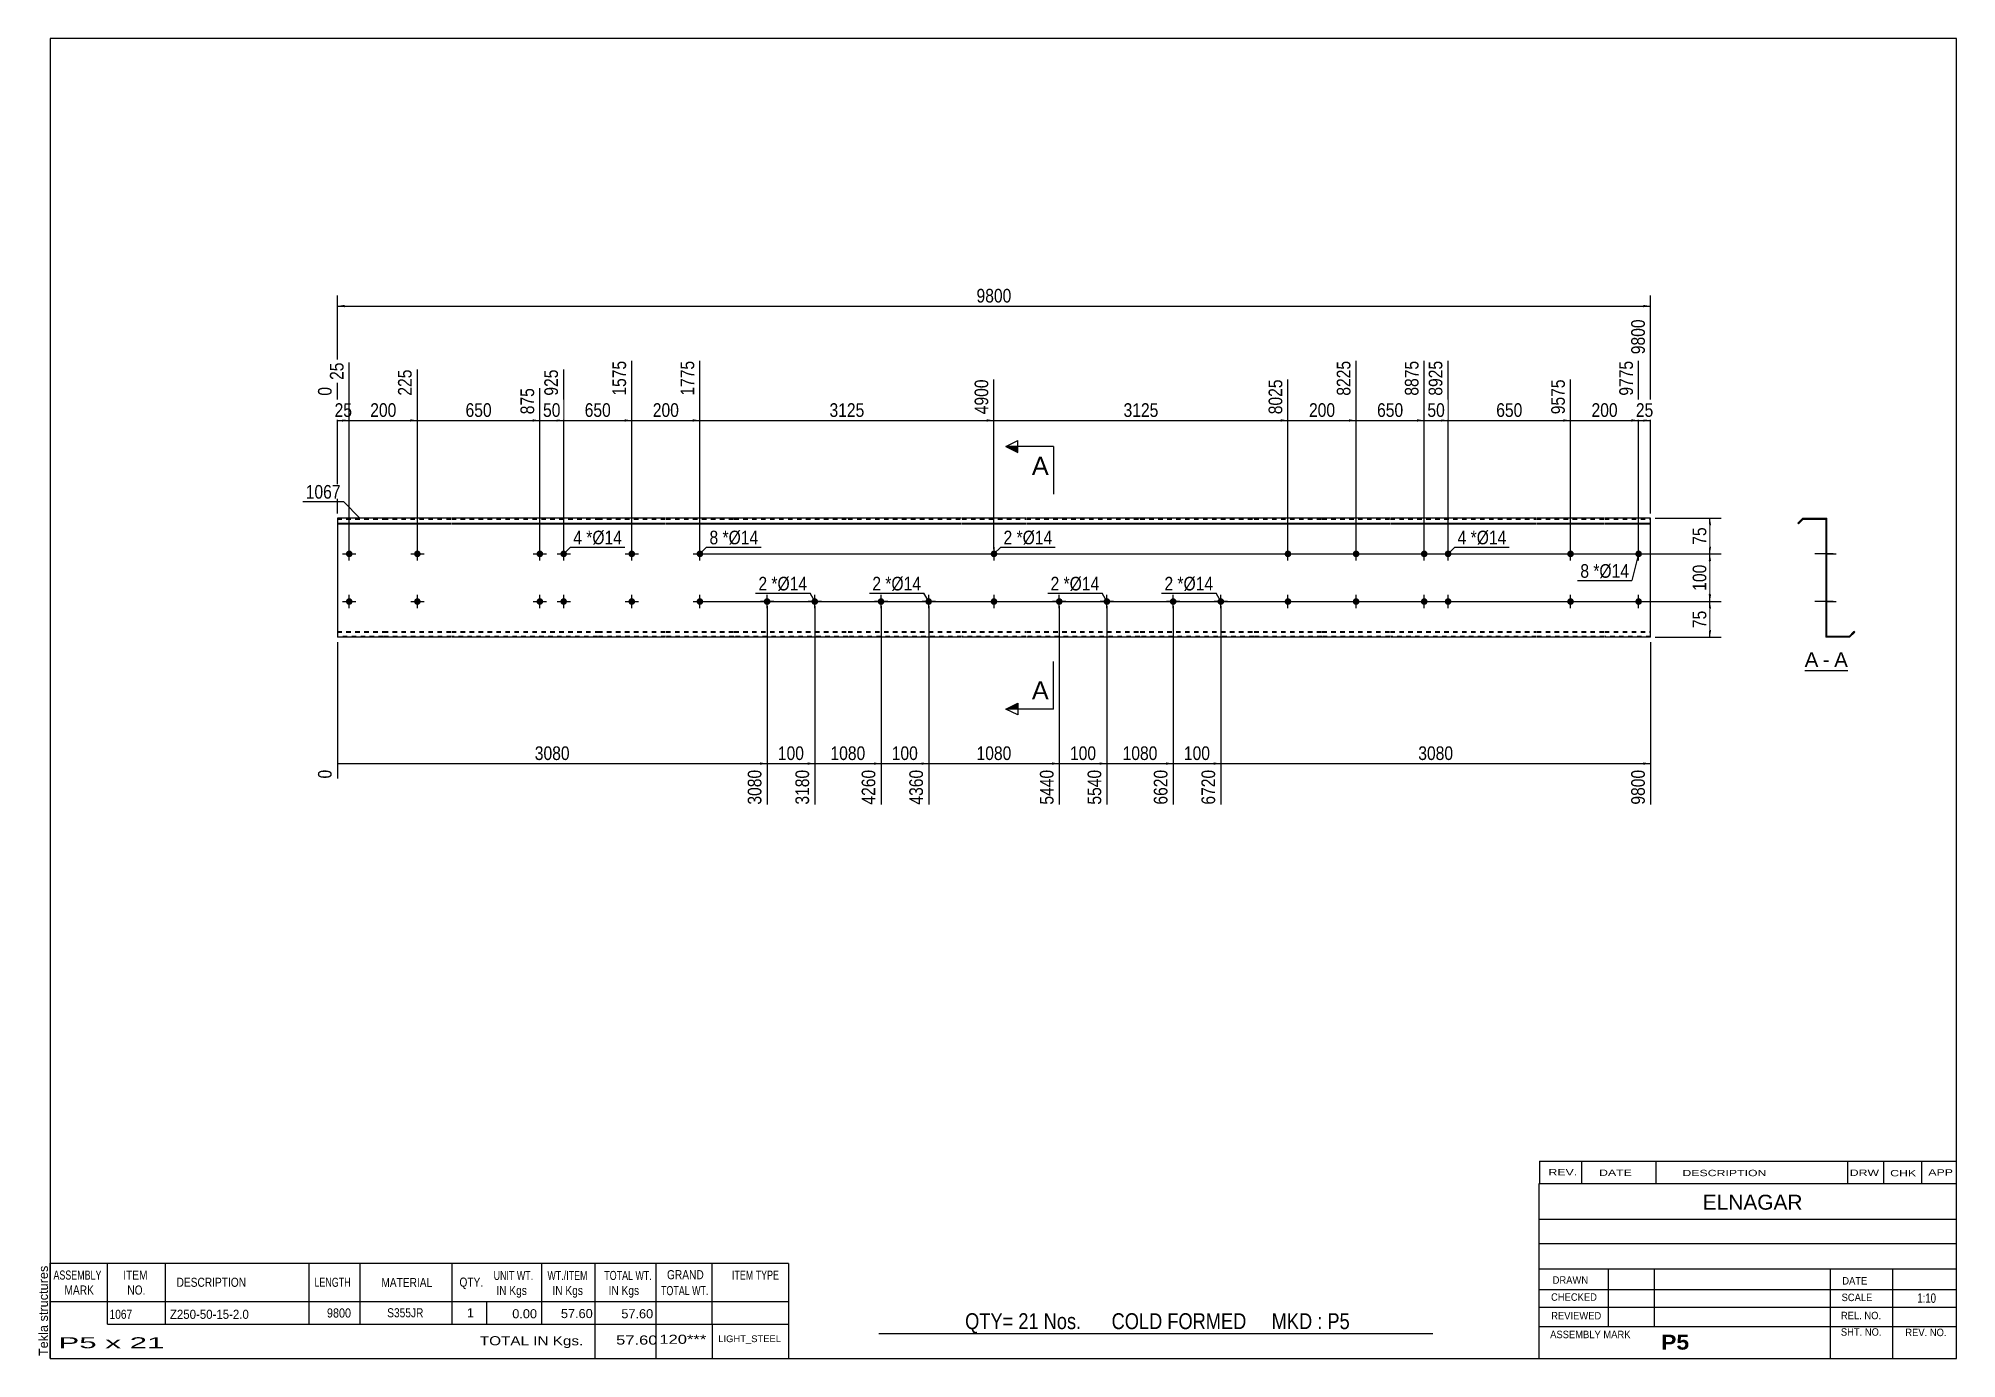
# Model space of a CAD drawing. Header units: millimetres. Extents: x -63 to 340, y -164 to 113.
import ezdxf

# ---------------------------------------------------------------- set-up
doc = ezdxf.new("R2010")
doc.units = ezdxf.units.MM
doc.linetypes.add('DXK_LINE_DOT1', pattern=[1.8814, 0.9407, -0.9407])
doc.styles.add('Arial', font='ARIAL.TTF', dxfattribs={"height": 0.2})
doc.styles.add('Arial Bold', font='ARIALBD.TTF', dxfattribs={"height": 0.2})
doc.styles.add('Arial Narrow', font='ARIALN.TTF', dxfattribs={"height": 0.2})

# ---------------------------------------------------------------- blocks, each defined once
blk = doc.blocks.new('Unknown-629082155-1911')
at = {"color": 5, "linetype": 'Continuous'}
for p, q in [((339.77, 113.17), (-60.23, 113.17)), ((-60.23, 113.17), (-60.23, -163.83)), ((339.77, -163.83), (339.77, 113.17)), ((-60.23, -163.83), (339.77, -163.83))]:
    blk.add_line(p, q, dxfattribs=at)
at = {"color": 174, "linetype": 'Continuous', "style": 'Arial'}
blk.add_text('Tekla structures', height=1.9102, rotation=90, dxfattribs=at).set_placement((-60.73, -163.33))
blk = doc.blocks.new('Unknown-629082155-12 - 1239')
at = {"color": 7, "linetype": 'Continuous'}
blk.add_line((307.9, -19.45), (316.93, -19.45), dxfattribs=at)
at = {"color": 0, "linetype": 'Continuous'}
blk.add_wipeout([(310.74, -18.7), (310.74, -15.5), (307.9, -15.5), (307.9, -18.7)], dxfattribs=at)
blk.add_wipeout([(313.13, -18.7), (313.13, -15.5), (311.7, -15.5), (311.7, -18.7)], dxfattribs=at)
at = {"color": 96, "linetype": 'Continuous', "style": 'Arial'}
blk.add_text('A', height=3.06, dxfattribs=at).set_placement((307.9, -18.7))
at = {"color": 0, "linetype": 'Continuous'}
blk.add_wipeout([(316.93, -18.7), (316.93, -15.5), (314.09, -15.5), (314.09, -18.7)], dxfattribs=at)
at = {"color": 96, "linetype": 'Continuous', "style": 'Arial'}
for s, p in [('A', (314.09, -18.7)), ('-', (311.7, -18.7))]:
    blk.add_text(s, height=3.06, dxfattribs=at).set_placement(p)
blk = doc.blocks.new('Bolt-629082155-1223 - 1203')
at = {"linetype": 'Continuous'}
for points in [[(213.07, -5, -1), (214.47, -5, -1)], [(258.06, -5, -1), (259.46, -5, -1)]]:
    blk.add_hatch(color=3, dxfattribs=at).paths.add_polyline_path(points)
at = {"color": 3, "linetype": 'Continuous'}
for p, q in [((213.77, -6.4), (213.77, -3.6)), ((258.76, -6.4), (258.76, -3.6)), ((212.37, -5), (215.17, -5)), ((257.36, -5), (260.16, -5))]:
    blk.add_line(p, q, dxfattribs=at)
blk = doc.blocks.new('Part-629082155-1218 - 1203')
at = {"color": 2, "linetype": 'Continuous'}
for p, q in [((0, 12.5), (0, -12.5)), ((9.6, 12.5), (0, 12.5)), ((23.89, 12.5), (9.7, 12.5)), ((54.59, 12.5), (23.99, 12.5)), ((68.88, 12.5), (54.69, 12.5)), ((83.18, 12.5), (68.98, 12.5)), ((107.08, 12.5), (83.28, 12.5)), ((130.98, 12.5), (107.18, 12.5)), ((144.48, 12.5), (131.08, 12.5)), ((168.38, 12.5), (144.58, 12.5)), ((192.28, 12.5), (168.48, 12.5)), ((206.57, 12.5), (192.38, 12.5)), ((220.86, 12.5), (206.67, 12.5)), ((251.56, 12.5), (220.96, 12.5)), ((265.85, 12.5), (251.66, 12.5)), ((275.55, 12.5), (265.95, 12.5)), ((275.55, -12.5), (275.55, 12.5)), ((0, 11.44), (9.6, 11.44)), ((0, 11.3), (9.6, 11.3)), ((9.7, 11.44), (23.89, 11.44)), ((9.7, 11.3), (23.89, 11.3)), ((23.99, 11.44), (54.59, 11.44)), ((23.99, 11.3), (54.59, 11.3)), ((54.69, 11.44), (68.88, 11.44)), ((54.69, 11.3), (68.88, 11.3)), ((68.98, 11.44), (83.18, 11.44)), ((68.98, 11.3), (83.18, 11.3)), ((83.28, 11.44), (107.08, 11.44)), ((83.28, 11.3), (107.08, 11.3)), ((107.18, 11.44), (130.98, 11.44)), ((107.18, 11.3), (130.98, 11.3)), ((131.08, 11.44), (144.48, 11.44)), ((131.08, 11.3), (144.48, 11.3)), ((144.58, 11.44), (168.38, 11.44)), ((144.58, 11.3), (168.38, 11.3)), ((168.48, 11.44), (192.28, 11.44)), ((168.48, 11.3), (192.28, 11.3)), ((192.38, 11.44), (206.57, 11.44)), ((192.38, 11.3), (206.57, 11.3)), ((206.67, 11.44), (220.86, 11.44)), ((206.67, 11.3), (220.86, 11.3)), ((220.96, 11.44), (251.56, 11.44)), ((220.96, 11.3), (251.56, 11.3)), ((251.66, 11.44), (265.85, 11.44)), ((251.66, 11.3), (265.85, 11.3)), ((265.95, 11.44), (275.55, 11.44)), ((265.95, 11.3), (275.55, 11.3)), ((9.6, -12.5), (0, -12.5)), ((23.89, -12.5), (9.7, -12.5)), ((54.59, -12.5), (23.99, -12.5)), ((68.88, -12.5), (54.69, -12.5)), ((83.18, -12.5), (68.98, -12.5)), ((107.08, -12.5), (83.28, -12.5)), ((130.98, -12.5), (107.18, -12.5)), ((144.48, -12.5), (131.08, -12.5)), ((168.38, -12.5), (144.58, -12.5)), ((192.28, -12.5), (168.48, -12.5)), ((206.57, -12.5), (192.38, -12.5)), ((220.86, -12.5), (206.67, -12.5)), ((251.56, -12.5), (220.96, -12.5)), ((265.85, -12.5), (251.66, -12.5)), ((275.55, -12.5), (265.95, -12.5))]:
    blk.add_line(p, q, dxfattribs=at)
at = {"color": 7, "linetype": 'DXK_LINE_DOT1'}
for p, q in [((0, 12.3), (9.6, 12.3)), ((9.7, 12.3), (23.89, 12.3)), ((23.99, 12.3), (54.59, 12.3)), ((54.69, 12.3), (68.88, 12.3)), ((68.98, 12.3), (83.18, 12.3)), ((83.28, 12.3), (107.08, 12.3)), ((107.18, 12.3), (130.98, 12.3)), ((131.08, 12.3), (144.48, 12.3)), ((144.58, 12.3), (168.38, 12.3)), ((168.48, 12.3), (192.28, 12.3)), ((192.38, 12.3), (206.57, 12.3)), ((206.67, 12.3), (220.86, 12.3)), ((220.96, 12.3), (251.56, 12.3)), ((251.66, 12.3), (265.85, 12.3)), ((265.95, 12.3), (275.55, 12.3)), ((0, -11.3), (9.6, -11.3)), ((0, -11.44), (9.6, -11.44)), ((9.7, -11.3), (23.89, -11.3)), ((9.7, -11.44), (23.89, -11.44)), ((23.99, -11.3), (54.59, -11.3)), ((23.99, -11.44), (54.59, -11.44)), ((54.69, -11.3), (68.88, -11.3)), ((54.69, -11.44), (68.88, -11.44)), ((68.98, -11.3), (83.18, -11.3)), ((68.98, -11.44), (83.18, -11.44)), ((83.28, -11.3), (107.08, -11.3)), ((83.28, -11.44), (107.08, -11.44)), ((107.18, -11.3), (130.98, -11.3)), ((107.18, -11.44), (130.98, -11.44)), ((131.08, -11.3), (144.48, -11.3)), ((131.08, -11.44), (144.48, -11.44)), ((144.58, -11.3), (168.38, -11.3)), ((144.58, -11.44), (168.38, -11.44)), ((168.48, -11.3), (192.28, -11.3)), ((168.48, -11.44), (192.28, -11.44)), ((192.38, -11.3), (206.57, -11.3)), ((192.38, -11.44), (206.57, -11.44)), ((206.67, -11.3), (220.86, -11.3)), ((206.67, -11.44), (220.86, -11.44)), ((220.96, -11.3), (251.56, -11.3)), ((220.96, -11.44), (251.56, -11.44)), ((251.66, -11.3), (265.85, -11.3)), ((251.66, -11.44), (265.85, -11.44)), ((265.95, -11.3), (275.55, -11.3)), ((265.95, -11.44), (275.55, -11.44)), ((9.6, -12.3), (0, -12.3)), ((23.89, -12.3), (9.7, -12.3)), ((54.59, -12.3), (23.99, -12.3)), ((68.88, -12.3), (54.69, -12.3)), ((83.18, -12.3), (68.98, -12.3)), ((107.08, -12.3), (83.28, -12.3)), ((130.98, -12.3), (107.18, -12.3)), ((144.48, -12.3), (131.08, -12.3)), ((168.38, -12.3), (144.58, -12.3)), ((192.28, -12.3), (168.48, -12.3)), ((206.57, -12.3), (192.38, -12.3)), ((220.86, -12.3), (206.67, -12.3)), ((251.56, -12.3), (220.96, -12.3)), ((265.85, -12.3), (251.66, -12.3)), ((275.55, -12.3), (265.95, -12.3))]:
    blk.add_line(p, q, dxfattribs=at)
blk = doc.blocks.new('Bolt-629082155-1219 - 1203')
at = {"linetype": 'Continuous'}
for points in [[(16.09, -5, -1), (17.49, -5, -1)], [(61.08, -5, -1), (62.48, -5, -1)]]:
    blk.add_hatch(color=3, dxfattribs=at).paths.add_polyline_path(points)
at = {"color": 3, "linetype": 'Continuous'}
for p, q in [((16.79, -6.4), (16.79, -3.6)), ((61.78, -6.4), (61.78, -3.6)), ((15.39, -5), (18.19, -5)), ((60.38, -5), (63.18, -5))]:
    blk.add_line(p, q, dxfattribs=at)
blk = doc.blocks.new('Bolt-629082155-1220 - 1203')
at = {"linetype": 'Continuous'}
for points in [[(16.09, 5, -1), (17.49, 5, -1)], [(61.08, 5, -1), (62.48, 5, -1)]]:
    blk.add_hatch(color=3, dxfattribs=at).paths.add_polyline_path(points)
at = {"color": 3, "linetype": 'Continuous'}
for p, q in [((15.39, 5), (18.19, 5)), ((16.79, 3.6), (16.79, 6.4)), ((60.38, 5), (63.18, 5)), ((61.78, 3.6), (61.78, 6.4))]:
    blk.add_line(p, q, dxfattribs=at)
blk = doc.blocks.new('Bolt-629082155-1221 - 1203')
at = {"linetype": 'Continuous'}
for points in [[(1.8, -5, -1), (3.2, -5, -1)], [(75.38, -5, -1), (76.78, -5, -1)]]:
    blk.add_hatch(color=3, dxfattribs=at).paths.add_polyline_path(points)
at = {"color": 3, "linetype": 'Continuous'}
for p, q in [((2.5, -6.4), (2.5, -3.6)), ((76.08, -6.4), (76.08, -3.6)), ((1.1, -5), (3.9, -5)), ((74.68, -5), (77.48, -5))]:
    blk.add_line(p, q, dxfattribs=at)
blk = doc.blocks.new('Bolt-629082155-1222 - 1203')
at = {"linetype": 'Continuous'}
for points in [[(1.8, 5, -1), (3.2, 5, -1)], [(75.38, 5, -1), (76.78, 5, -1)]]:
    blk.add_hatch(color=3, dxfattribs=at).paths.add_polyline_path(points)
at = {"color": 3, "linetype": 'Continuous'}
for p, q in [((1.1, 5), (3.9, 5)), ((2.5, 3.6), (2.5, 6.4)), ((74.68, 5), (77.48, 5)), ((76.08, 3.6), (76.08, 6.4))]:
    blk.add_line(p, q, dxfattribs=at)
blk = doc.blocks.new('Bolt-629082155-1224 - 1203')
at = {"linetype": 'Continuous'}
for points in [[(213.07, 5, -1), (214.47, 5, -1)], [(258.06, 5, -1), (259.46, 5, -1)]]:
    blk.add_hatch(color=3, dxfattribs=at).paths.add_polyline_path(points)
at = {"color": 3, "linetype": 'Continuous'}
for p, q in [((212.37, 5), (215.17, 5)), ((213.77, 3.6), (213.77, 6.4)), ((257.36, 5), (260.16, 5)), ((258.76, 3.6), (258.76, 6.4))]:
    blk.add_line(p, q, dxfattribs=at)
blk = doc.blocks.new('Bolt-629082155-1225 - 1203')
at = {"linetype": 'Continuous'}
for points in [[(227.36, 5, -1), (228.76, 5, -1)], [(232.36, 5, -1), (233.76, 5, -1)], [(227.36, -5, -1), (228.76, -5, -1)], [(232.36, -5, -1), (233.76, -5, -1)]]:
    blk.add_hatch(color=3, dxfattribs=at).paths.add_polyline_path(points)
at = {"color": 3, "linetype": 'Continuous'}
for p, q in [((226.66, 5), (229.46, 5)), ((228.06, 3.6), (228.06, 6.4)), ((231.66, 5), (234.46, 5)), ((233.06, 3.6), (233.06, 6.4)), ((228.06, -6.4), (228.06, -3.6)), ((233.06, -6.4), (233.06, -3.6)), ((226.66, -5), (229.46, -5)), ((231.66, -5), (234.46, -5))]:
    blk.add_line(p, q, dxfattribs=at)
blk = doc.blocks.new('Bolt-629082155-1226 - 1203')
at = {"linetype": 'Continuous'}
for points in [[(198.77, -5, -1), (200.17, -5, -1)], [(272.35, -5, -1), (273.75, -5, -1)]]:
    blk.add_hatch(color=3, dxfattribs=at).paths.add_polyline_path(points)
at = {"color": 3, "linetype": 'Continuous'}
for p, q in [((199.47, -6.4), (199.47, -3.6)), ((273.05, -6.4), (273.05, -3.6)), ((198.07, -5), (200.87, -5)), ((271.65, -5), (274.45, -5))]:
    blk.add_line(p, q, dxfattribs=at)
blk = doc.blocks.new('Bolt-629082155-1227 - 1203')
at = {"linetype": 'Continuous'}
for points in [[(198.77, 5, -1), (200.17, 5, -1)], [(272.35, 5, -1), (273.75, 5, -1)]]:
    blk.add_hatch(color=3, dxfattribs=at).paths.add_polyline_path(points)
at = {"color": 3, "linetype": 'Continuous'}
for p, q in [((198.07, 5), (200.87, 5)), ((199.47, 3.6), (199.47, 6.4)), ((271.65, 5), (274.45, 5)), ((273.05, 3.6), (273.05, 6.4))]:
    blk.add_line(p, q, dxfattribs=at)
blk = doc.blocks.new('Bolt-629082155-1228 - 1203')
at = {"linetype": 'Continuous'}
for points in [[(138.48, 5, -1), (137.08, 5, -1)], [(138.48, -5, -1), (137.08, -5, -1)]]:
    blk.add_hatch(color=3, dxfattribs=at).paths.add_polyline_path(points)
at = {"color": 3, "linetype": 'Continuous'}
for p, q in [((136.38, 5), (139.18, 5)), ((137.78, 6.4), (137.78, 3.6)), ((137.78, -3.6), (137.78, -6.4)), ((136.38, -5), (139.18, -5))]:
    blk.add_line(p, q, dxfattribs=at)
blk = doc.blocks.new('Bolt-629082155-1229 - 1203')
at = {"linetype": 'Continuous'}
for points in [[(41.79, 5, -1), (43.19, 5, -1)], [(46.79, 5, -1), (48.19, 5, -1)], [(41.79, -5, -1), (43.19, -5, -1)], [(46.79, -5, -1), (48.19, -5, -1)]]:
    blk.add_hatch(color=3, dxfattribs=at).paths.add_polyline_path(points)
at = {"color": 3, "linetype": 'Continuous'}
for p, q in [((41.09, 5), (43.89, 5)), ((42.49, 3.6), (42.49, 6.4)), ((46.09, 5), (48.89, 5)), ((47.49, 3.6), (47.49, 6.4)), ((42.49, -6.4), (42.49, -3.6)), ((47.49, -6.4), (47.49, -3.6)), ((41.09, -5), (43.89, -5)), ((46.09, -5), (48.89, -5))]:
    blk.add_line(p, q, dxfattribs=at)
blk = doc.blocks.new('Bolt-629082155-1230 - 1203')
at = {"linetype": 'Continuous'}
for points in [[(175.38, -5.7, -1), (175.38, -4.3, -1)], [(185.38, -5.7, -1), (185.38, -4.3, -1)]]:
    blk.add_hatch(color=3, dxfattribs=at).paths.add_polyline_path(points)
at = {"color": 3, "linetype": 'Continuous'}
for p, q in [((175.38, -6.4), (175.38, -3.6)), ((185.38, -6.4), (185.38, -3.6)), ((176.78, -5), (173.98, -5)), ((186.78, -5), (183.98, -5))]:
    blk.add_line(p, q, dxfattribs=at)
blk = doc.blocks.new('Bolt-629082155-1231 - 1203')
at = {"linetype": 'Continuous'}
for points in [[(151.48, -5.7, -1), (151.48, -4.3, -1)], [(161.48, -5.7, -1), (161.48, -4.3, -1)]]:
    blk.add_hatch(color=3, dxfattribs=at).paths.add_polyline_path(points)
at = {"color": 3, "linetype": 'Continuous'}
for p, q in [((151.48, -6.4), (151.48, -3.6)), ((161.48, -6.4), (161.48, -3.6)), ((152.88, -5), (150.08, -5)), ((162.88, -5), (160.08, -5))]:
    blk.add_line(p, q, dxfattribs=at)
blk = doc.blocks.new('Bolt-629082155-1232 - 1203')
at = {"linetype": 'Continuous'}
for points in [[(114.08, -5.7, -1), (114.08, -4.3, -1)], [(124.08, -5.7, -1), (124.08, -4.3, -1)]]:
    blk.add_hatch(color=3, dxfattribs=at).paths.add_polyline_path(points)
at = {"color": 3, "linetype": 'Continuous'}
for p, q in [((114.08, -6.4), (114.08, -3.6)), ((124.08, -6.4), (124.08, -3.6)), ((115.48, -5), (112.68, -5)), ((125.48, -5), (122.68, -5))]:
    blk.add_line(p, q, dxfattribs=at)
blk = doc.blocks.new('Bolt-629082155-1233 - 1203')
at = {"linetype": 'Continuous'}
for points in [[(90.18, -5.7, -1), (90.18, -4.3, -1)], [(100.18, -5.7, -1), (100.18, -4.3, -1)]]:
    blk.add_hatch(color=3, dxfattribs=at).paths.add_polyline_path(points)
at = {"color": 3, "linetype": 'Continuous'}
for p, q in [((90.18, -6.4), (90.18, -3.6)), ((100.18, -6.4), (100.18, -3.6)), ((91.58, -5), (88.78, -5)), ((101.58, -5), (98.78, -5))]:
    blk.add_line(p, q, dxfattribs=at)
blk = doc.blocks.new('Part-629082155-1241 - 1239')
at = {"color": 2, "linetype": 'Continuous'}
for p, q in [((307.51, 12.5), (306.45, 11.44)), ((307.6, 12.3), (306.6, 11.3)), ((307.51, 12.5), (312.51, 12.5)), ((307.6, 12.3), (312.31, 12.3)), ((312.31, 12.3), (312.31, -12.5)), ((312.51, -12.3), (312.51, 12.5)), ((306.45, 11.44), (306.6, 11.3)), ((317.23, -12.3), (318.23, -11.3)), ((317.31, -12.5), (318.38, -11.44)), ((318.38, -11.44), (318.23, -11.3)), ((317.31, -12.5), (312.31, -12.5)), ((317.23, -12.3), (312.51, -12.3))]:
    blk.add_line(p, q, dxfattribs=at)
blk = doc.blocks.new('Bolt-629082155-1242 - 1239')
at = {"linetype": 'Continuous'}
blk.add_hatch(color=3, dxfattribs=at).paths.add_polyline_path([(312.31, -4.3), (312.31, -5.7), (312.51, -5.7), (312.51, -4.3)])
blk.add_hatch(color=3, dxfattribs=at).paths.add_polyline_path([(312.31, -4.3), (312.31, -5.7), (312.51, -5.7), (312.51, -4.3)])
at = {"color": 3, "linetype": 'Continuous'}
for p, q in [((313.31, -5), (310.01, -5)), ((313.31, -5), (310.01, -5)), ((312.51, -4.3), (312.31, -4.3)), ((312.51, -4.3), (312.31, -4.3)), ((312.51, -5.7), (312.31, -5.7)), ((312.51, -5.7), (312.31, -5.7))]:
    blk.add_line(p, q, dxfattribs=at)
blk = doc.blocks.new('Bolt-629082155-1243 - 1239')
at = {"linetype": 'Continuous'}
blk.add_hatch(color=3, dxfattribs=at).paths.add_polyline_path([(312.31, 5.7), (312.31, 4.3), (312.51, 4.3), (312.51, 5.7)])
blk.add_hatch(color=3, dxfattribs=at).paths.add_polyline_path([(312.31, 5.7), (312.31, 4.3), (312.51, 4.3), (312.51, 5.7)])
at = {"color": 3, "linetype": 'Continuous'}
for p, q in [((313.31, 5), (310.01, 5)), ((313.31, 5), (310.01, 5)), ((312.51, 5.7), (312.31, 5.7)), ((312.51, 5.7), (312.31, 5.7)), ((312.51, 4.3), (312.31, 4.3)), ((312.51, 4.3), (312.31, 4.3))]:
    blk.add_line(p, q, dxfattribs=at)
blk = doc.blocks.new('Bolt-629082155-1244 - 1239')
at = {"linetype": 'Continuous'}
blk.add_hatch(color=3, dxfattribs=at).paths.add_polyline_path([(312.31, -4.3), (312.31, -5.7), (312.51, -5.7), (312.51, -4.3)])
blk.add_hatch(color=3, dxfattribs=at).paths.add_polyline_path([(312.31, -4.3), (312.31, -5.7), (312.51, -5.7), (312.51, -4.3)])
at = {"color": 3, "linetype": 'Continuous'}
for p, q in [((313.31, -5), (310.01, -5)), ((313.31, -5), (310.01, -5)), ((312.51, -4.3), (312.31, -4.3)), ((312.51, -4.3), (312.31, -4.3)), ((312.51, -5.7), (312.31, -5.7)), ((312.51, -5.7), (312.31, -5.7))]:
    blk.add_line(p, q, dxfattribs=at)
blk = doc.blocks.new('Bolt-629082155-1245 - 1239')
at = {"linetype": 'Continuous'}
blk.add_hatch(color=3, dxfattribs=at).paths.add_polyline_path([(312.31, 5.7), (312.31, 4.3), (312.51, 4.3), (312.51, 5.7)])
blk.add_hatch(color=3, dxfattribs=at).paths.add_polyline_path([(312.31, 5.7), (312.31, 4.3), (312.51, 4.3), (312.51, 5.7)])
at = {"color": 3, "linetype": 'Continuous'}
for p, q in [((313.31, 5), (310.01, 5)), ((313.31, 5), (310.01, 5)), ((312.51, 5.7), (312.31, 5.7)), ((312.51, 5.7), (312.31, 5.7)), ((312.51, 4.3), (312.31, 4.3)), ((312.51, 4.3), (312.31, 4.3))]:
    blk.add_line(p, q, dxfattribs=at)
blk = doc.blocks.new('Bolt-629082155-1246 - 1239')
at = {"linetype": 'Continuous'}
blk.add_hatch(color=3, dxfattribs=at).paths.add_polyline_path([(312.31, -4.3), (312.31, -5.7), (312.51, -5.7), (312.51, -4.3)])
blk.add_hatch(color=3, dxfattribs=at).paths.add_polyline_path([(312.31, -4.3), (312.31, -5.7), (312.51, -5.7), (312.51, -4.3)])
at = {"color": 3, "linetype": 'Continuous'}
for p, q in [((313.34, -5), (310.04, -5)), ((313.34, -5), (310.04, -5)), ((312.51, -4.3), (312.31, -4.3)), ((312.51, -4.3), (312.31, -4.3)), ((312.51, -5.7), (312.31, -5.7)), ((312.51, -5.7), (312.31, -5.7))]:
    blk.add_line(p, q, dxfattribs=at)
blk = doc.blocks.new('Bolt-629082155-1247 - 1239')
at = {"linetype": 'Continuous'}
blk.add_hatch(color=3, dxfattribs=at).paths.add_polyline_path([(312.31, 5.7), (312.31, 4.3), (312.51, 4.3), (312.51, 5.7)])
blk.add_hatch(color=3, dxfattribs=at).paths.add_polyline_path([(312.31, 5.7), (312.31, 4.3), (312.51, 4.3), (312.51, 5.7)])
at = {"color": 3, "linetype": 'Continuous'}
for p, q in [((313.34, 5), (310.04, 5)), ((313.34, 5), (310.04, 5)), ((312.51, 5.7), (312.31, 5.7)), ((312.51, 5.7), (312.31, 5.7)), ((312.51, 4.3), (312.31, 4.3)), ((312.51, 4.3), (312.31, 4.3))]:
    blk.add_line(p, q, dxfattribs=at)
blk = doc.blocks.new('Bolt-629082155-1248 - 1239')
at = {"linetype": 'Continuous'}
for points in [[(312.31, 5.7), (312.31, 4.3), (312.51, 4.3), (312.51, 5.7)], [(312.31, 5.7), (312.31, 4.3), (312.51, 4.3), (312.51, 5.7)], [(312.31, -4.3), (312.31, -5.7), (312.51, -5.7), (312.51, -4.3)], [(312.31, -4.3), (312.31, -5.7), (312.51, -5.7), (312.51, -4.3)]]:
    blk.add_hatch(color=3, dxfattribs=at).paths.add_polyline_path(points)
at = {"color": 3, "linetype": 'Continuous'}
for p, q in [((313.84, 5), (310.04, 5)), ((313.84, 5), (310.04, 5)), ((312.51, 5.7), (312.31, 5.7)), ((312.51, 5.7), (312.31, 5.7)), ((312.51, 4.3), (312.31, 4.3)), ((312.51, 4.3), (312.31, 4.3)), ((313.84, -5), (310.04, -5)), ((313.84, -5), (310.04, -5)), ((312.51, -4.3), (312.31, -4.3)), ((312.51, -4.3), (312.31, -4.3)), ((312.51, -5.7), (312.31, -5.7)), ((312.51, -5.7), (312.31, -5.7))]:
    blk.add_line(p, q, dxfattribs=at)
blk = doc.blocks.new('Bolt-629082155-1249 - 1239')
at = {"linetype": 'Continuous'}
blk.add_hatch(color=3, dxfattribs=at).paths.add_polyline_path([(312.31, -4.3), (312.31, -5.7), (312.51, -5.7), (312.51, -4.3)])
blk.add_hatch(color=3, dxfattribs=at).paths.add_polyline_path([(312.31, -4.3), (312.31, -5.7), (312.51, -5.7), (312.51, -4.3)])
at = {"color": 3, "linetype": 'Continuous'}
for p, q in [((313.34, -5), (310.04, -5)), ((313.34, -5), (310.04, -5)), ((312.51, -4.3), (312.31, -4.3)), ((312.51, -4.3), (312.31, -4.3)), ((312.51, -5.7), (312.31, -5.7)), ((312.51, -5.7), (312.31, -5.7))]:
    blk.add_line(p, q, dxfattribs=at)
blk = doc.blocks.new('Bolt-629082155-1250 - 1239')
at = {"linetype": 'Continuous'}
blk.add_hatch(color=3, dxfattribs=at).paths.add_polyline_path([(312.31, 5.7), (312.31, 4.3), (312.51, 4.3), (312.51, 5.7)])
blk.add_hatch(color=3, dxfattribs=at).paths.add_polyline_path([(312.31, 5.7), (312.31, 4.3), (312.51, 4.3), (312.51, 5.7)])
at = {"color": 3, "linetype": 'Continuous'}
for p, q in [((313.34, 5), (310.04, 5)), ((313.34, 5), (310.04, 5)), ((312.51, 5.7), (312.31, 5.7)), ((312.51, 5.7), (312.31, 5.7)), ((312.51, 4.3), (312.31, 4.3)), ((312.51, 4.3), (312.31, 4.3))]:
    blk.add_line(p, q, dxfattribs=at)
blk = doc.blocks.new('Bolt-629082155-1251 - 1239')
at = {"linetype": 'Continuous'}
for points in [[(312.51, 4.3), (312.51, 5.7), (312.31, 5.7), (312.31, 4.3)], [(312.51, -5.7), (312.51, -4.3), (312.31, -4.3), (312.31, -5.7)]]:
    blk.add_hatch(color=3, dxfattribs=at).paths.add_polyline_path(points)
at = {"color": 3, "linetype": 'Continuous'}
for p, q in [((312.31, 5.7), (312.51, 5.7)), ((312.31, 5), (314.51, 5)), ((312.31, 4.3), (312.51, 4.3)), ((312.31, -4.3), (312.51, -4.3)), ((312.31, -5), (314.51, -5)), ((312.31, -5.7), (312.51, -5.7))]:
    blk.add_line(p, q, dxfattribs=at)
blk = doc.blocks.new('Bolt-629082155-1252 - 1239')
at = {"linetype": 'Continuous'}
for points in [[(312.31, 5.7), (312.31, 4.3), (312.51, 4.3), (312.51, 5.7)], [(312.31, 5.7), (312.31, 4.3), (312.51, 4.3), (312.51, 5.7)], [(312.31, -4.3), (312.31, -5.7), (312.51, -5.7), (312.51, -4.3)], [(312.31, -4.3), (312.31, -5.7), (312.51, -5.7), (312.51, -4.3)]]:
    blk.add_hatch(color=3, dxfattribs=at).paths.add_polyline_path(points)
at = {"color": 3, "linetype": 'Continuous'}
for p, q in [((313.81, 5), (310.01, 5)), ((313.81, 5), (310.01, 5)), ((312.51, 5.7), (312.31, 5.7)), ((312.51, 5.7), (312.31, 5.7)), ((312.51, 4.3), (312.31, 4.3)), ((312.51, 4.3), (312.31, 4.3)), ((313.81, -5), (310.01, -5)), ((313.81, -5), (310.01, -5)), ((312.51, -4.3), (312.31, -4.3)), ((312.51, -4.3), (312.31, -4.3)), ((312.51, -5.7), (312.31, -5.7)), ((312.51, -5.7), (312.31, -5.7))]:
    blk.add_line(p, q, dxfattribs=at)
blk = doc.blocks.new('Bolt-629082155-1253 - 1239')
at = {"linetype": 'Continuous'}
blk.add_hatch(color=3, dxfattribs=at).paths.add_polyline_path([(312.51, -5.7), (312.51, -4.3), (312.31, -4.3), (312.31, -5.7)])
blk.add_hatch(color=3, dxfattribs=at).paths.add_polyline_path([(312.51, -5.7), (312.51, -4.3), (312.31, -4.3), (312.31, -5.7)])
at = {"color": 3, "linetype": 'Continuous'}
for p, q in [((313.26, -5), (310.51, -5)), ((313.26, -5), (310.51, -5)), ((312.51, -4.3), (312.31, -4.3)), ((312.51, -4.3), (312.31, -4.3)), ((312.51, -5.7), (312.31, -5.7)), ((312.51, -5.7), (312.31, -5.7))]:
    blk.add_line(p, q, dxfattribs=at)
blk = doc.blocks.new('Bolt-629082155-1254 - 1239')
at = {"linetype": 'Continuous'}
blk.add_hatch(color=3, dxfattribs=at).paths.add_polyline_path([(312.51, -5.7), (312.51, -4.3), (312.31, -4.3), (312.31, -5.7)])
blk.add_hatch(color=3, dxfattribs=at).paths.add_polyline_path([(312.51, -5.7), (312.51, -4.3), (312.31, -4.3), (312.31, -5.7)])
at = {"color": 3, "linetype": 'Continuous'}
for p, q in [((313.26, -5), (310.51, -5)), ((313.26, -5), (310.51, -5)), ((312.51, -4.3), (312.31, -4.3)), ((312.51, -4.3), (312.31, -4.3)), ((312.51, -5.7), (312.31, -5.7)), ((312.51, -5.7), (312.31, -5.7))]:
    blk.add_line(p, q, dxfattribs=at)
blk = doc.blocks.new('Bolt-629082155-1255 - 1239')
at = {"linetype": 'Continuous'}
blk.add_hatch(color=3, dxfattribs=at).paths.add_polyline_path([(312.51, -5.7), (312.51, -4.3), (312.31, -4.3), (312.31, -5.7)])
blk.add_hatch(color=3, dxfattribs=at).paths.add_polyline_path([(312.51, -5.7), (312.51, -4.3), (312.31, -4.3), (312.31, -5.7)])
at = {"color": 3, "linetype": 'Continuous'}
for p, q in [((313.26, -5), (310.51, -5)), ((313.26, -5), (310.51, -5)), ((312.51, -4.3), (312.31, -4.3)), ((312.51, -4.3), (312.31, -4.3)), ((312.51, -5.7), (312.31, -5.7)), ((312.51, -5.7), (312.31, -5.7))]:
    blk.add_line(p, q, dxfattribs=at)
blk = doc.blocks.new('Bolt-629082155-1256 - 1239')
at = {"linetype": 'Continuous'}
blk.add_hatch(color=3, dxfattribs=at).paths.add_polyline_path([(312.51, -5.7), (312.51, -4.3), (312.31, -4.3), (312.31, -5.7)])
blk.add_hatch(color=3, dxfattribs=at).paths.add_polyline_path([(312.51, -5.7), (312.51, -4.3), (312.31, -4.3), (312.31, -5.7)])
at = {"color": 3, "linetype": 'Continuous'}
for p, q in [((313.26, -5), (310.51, -5)), ((313.26, -5), (310.51, -5)), ((312.51, -4.3), (312.31, -4.3)), ((312.51, -4.3), (312.31, -4.3)), ((312.51, -5.7), (312.31, -5.7)), ((312.51, -5.7), (312.31, -5.7))]:
    blk.add_line(p, q, dxfattribs=at)
blk = doc.blocks.new('StraightDimension-629082155-1279 - 1203')
at = {"linetype": 'Continuous'}
blk.add_hatch(color=7, dxfattribs=at).paths.add_polyline_path([(271.55, 33.25), (273.05, 33), (271.55, 32.75)])
at = {"color": 7, "linetype": 'Continuous'}
for p, q in [((273.05, 6), (273.05, 45.51)), ((258.76, 6), (258.76, 41.61)), ((258.76, 33), (273.05, 33))]:
    blk.add_line(p, q, dxfattribs=at)
at = {"color": 0}
blk.add_wipeout([(269.25, 33.15), (269.25, 37.35), (262.56, 37.35), (262.56, 33.15)], dxfattribs=at)
at = {"color": 0, "linetype": 'Continuous'}
blk.add_wipeout([(272.45, 46.11), (268.25, 46.11), (268.25, 37.6), (272.45, 37.6)], dxfattribs=at)
at = {"color": 3, "linetype": 'Continuous', "style": 'Arial Narrow'}
blk.add_text('9775', height=2.863, rotation=90.0002, dxfattribs=at).set_placement((271.85, 38.2))
at = {"color": 3, "style": 'Arial Narrow'}
blk.add_text('200', height=2.863, dxfattribs=at).set_placement((263.16, 33.75))
blk = doc.blocks.new('StraightDimension-629082155-1353 - 1203')
at = {"linetype": 'Continuous'}
blk.add_hatch(color=7, dxfattribs=at).paths.add_polyline_path([(173.88, -38.75), (175.38, -39), (173.88, -39.25)])
at = {"color": 7, "linetype": 'Continuous'}
for p, q in [((161.48, -6), (161.48, -47.61)), ((175.38, -6), (175.38, -47.61)), ((161.48, -39), (175.38, -39))]:
    blk.add_line(p, q, dxfattribs=at)
at = {"color": 0}
blk.add_wipeout([(172.68, -38.85), (172.68, -34.65), (164.17, -34.65), (164.17, -38.85)], dxfattribs=at)
at = {"color": 0, "linetype": 'Continuous'}
blk.add_wipeout([(174.78, -39.7), (170.58, -39.7), (170.58, -48.21), (174.78, -48.21)], dxfattribs=at)
at = {"color": 3, "style": 'Arial Narrow'}
blk.add_text('1080', height=2.863, dxfattribs=at).set_placement((164.77, -38.25))
at = {"color": 3, "linetype": 'Continuous', "style": 'Arial Narrow'}
blk.add_text('6620', height=2.863, rotation=90.0002, dxfattribs=at).set_placement((174.18, -47.61))
blk = doc.blocks.new('StraightDimension-629082155-1289 - 1203')
at = {"linetype": 'Continuous'}
blk.add_hatch(color=7, dxfattribs=at).paths.add_polyline_path([(40.99, 33.25), (42.49, 33), (40.99, 32.75)])
at = {"color": 7, "linetype": 'Continuous'}
for p, q in [((16.79, 6), (16.79, 43.68)), ((42.49, 6), (42.49, 39.78)), ((16.79, 33), (42.49, 33))]:
    blk.add_line(p, q, dxfattribs=at)
at = {"color": 0, "linetype": 'Continuous'}
blk.add_wipeout([(41.89, 40.38), (37.69, 40.38), (37.69, 33.7), (41.89, 33.7)], dxfattribs=at)
at = {"color": 0}
blk.add_wipeout([(32.98, 33.15), (32.98, 37.35), (26.3, 37.35), (26.3, 33.15)], dxfattribs=at)
at = {"color": 3, "style": 'Arial Narrow'}
blk.add_text('650', height=2.863, dxfattribs=at).set_placement((26.9, 33.75))
at = {"color": 3, "linetype": 'Continuous', "style": 'Arial Narrow'}
blk.add_text('875', height=2.863, rotation=90.0002, dxfattribs=at).set_placement((41.29, 34.3))
blk = doc.blocks.new('StraightDimension-629082155-1284 - 1203')
at = {"linetype": 'Continuous'}
blk.add_hatch(color=7, dxfattribs=at).paths.add_polyline_path([(197.97, 33.25), (199.47, 33), (197.97, 32.75)])
at = {"color": 7, "linetype": 'Continuous'}
for p, q in [((137.78, 6), (137.78, 41.61)), ((199.47, 6), (199.47, 41.61)), ((137.78, 33), (199.47, 33))]:
    blk.add_line(p, q, dxfattribs=at)
at = {"color": 0, "linetype": 'Continuous'}
blk.add_wipeout([(198.87, 42.21), (194.67, 42.21), (194.67, 33.7), (198.87, 33.7)], dxfattribs=at)
at = {"color": 0}
blk.add_wipeout([(172.88, 33.15), (172.88, 37.35), (164.37, 37.35), (164.37, 33.15)], dxfattribs=at)
at = {"color": 3, "linetype": 'Continuous', "style": 'Arial Narrow'}
blk.add_text('8025', height=2.863, rotation=90.0002, dxfattribs=at).set_placement((198.27, 34.3))
at = {"color": 3, "style": 'Arial Narrow'}
blk.add_text('3125', height=2.863, dxfattribs=at).set_placement((164.97, 33.75))
blk = doc.blocks.new('StraightDimension-629082155-1283 - 1203')
at = {"linetype": 'Continuous'}
blk.add_hatch(color=7, dxfattribs=at).paths.add_polyline_path([(212.27, 33.25), (213.77, 33), (212.27, 32.75)])
at = {"color": 7, "linetype": 'Continuous'}
for p, q in [((213.77, 6), (213.77, 45.51)), ((199.47, 6), (199.47, 41.61)), ((199.47, 33), (213.77, 33))]:
    blk.add_line(p, q, dxfattribs=at)
at = {"color": 0}
blk.add_wipeout([(209.96, 33.15), (209.96, 37.35), (203.28, 37.35), (203.28, 33.15)], dxfattribs=at)
at = {"color": 0, "linetype": 'Continuous'}
blk.add_wipeout([(213.17, 46.11), (208.97, 46.11), (208.97, 37.6), (213.17, 37.6)], dxfattribs=at)
at = {"color": 3, "linetype": 'Continuous', "style": 'Arial Narrow'}
blk.add_text('8225', height=2.863, rotation=90.0002, dxfattribs=at).set_placement((212.57, 38.2))
at = {"color": 3, "style": 'Arial Narrow'}
blk.add_text('200', height=2.863, dxfattribs=at).set_placement((203.88, 33.75))
blk = doc.blocks.new('StraightDimension-629082155-1357 - 1203')
at = {"linetype": 'Continuous'}
blk.add_hatch(color=7, dxfattribs=at).paths.add_polyline_path([(112.58, -38.75), (114.08, -39), (112.58, -39.25)])
at = {"color": 7, "linetype": 'Continuous'}
for p, q in [((100.18, -6), (100.18, -47.61)), ((114.08, -6), (114.08, -47.61)), ((100.18, -39), (114.08, -39))]:
    blk.add_line(p, q, dxfattribs=at)
at = {"color": 0}
blk.add_wipeout([(111.38, -38.85), (111.38, -34.65), (102.87, -34.65), (102.87, -38.85)], dxfattribs=at)
at = {"color": 0, "linetype": 'Continuous'}
blk.add_wipeout([(113.48, -39.7), (109.28, -39.7), (109.28, -48.21), (113.48, -48.21)], dxfattribs=at)
at = {"color": 3, "style": 'Arial Narrow'}
blk.add_text('1080', height=2.863, dxfattribs=at).set_placement((103.47, -38.25))
at = {"color": 3, "linetype": 'Continuous', "style": 'Arial Narrow'}
blk.add_text('4260', height=2.863, rotation=90.0002, dxfattribs=at).set_placement((112.88, -47.61))
blk = doc.blocks.new('StraightDimension-629082155-1282 - 1203')
at = {"linetype": 'Continuous'}
blk.add_hatch(color=7, dxfattribs=at).paths.add_polyline_path([(226.56, 33.25), (228.06, 33), (226.56, 32.75)])
at = {"color": 7, "linetype": 'Continuous'}
for p, q in [((213.77, 6), (213.77, 45.51)), ((228.06, 6), (228.06, 45.51)), ((213.77, 33), (228.06, 33))]:
    blk.add_line(p, q, dxfattribs=at)
at = {"color": 0}
blk.add_wipeout([(224.26, 33.15), (224.26, 37.35), (217.57, 37.35), (217.57, 33.15)], dxfattribs=at)
at = {"color": 0, "linetype": 'Continuous'}
blk.add_wipeout([(227.46, 46.11), (223.26, 46.11), (223.26, 37.6), (227.46, 37.6)], dxfattribs=at)
at = {"color": 3, "linetype": 'Continuous', "style": 'Arial Narrow'}
blk.add_text('8875', height=2.863, rotation=90.0002, dxfattribs=at).set_placement((226.86, 38.2))
at = {"color": 3, "style": 'Arial Narrow'}
blk.add_text('650', height=2.863, dxfattribs=at).set_placement((218.17, 33.75))
blk = doc.blocks.new('StraightDimension-629082155-1356 - 1203')
at = {"linetype": 'Continuous'}
blk.add_hatch(color=7, dxfattribs=at).paths.add_polyline_path([(122.58, -38.75), (124.08, -39), (122.58, -39.25)])
at = {"color": 7, "linetype": 'Continuous'}
for p, q in [((114.08, -6), (114.08, -47.61)), ((124.08, -6), (124.08, -47.61)), ((114.08, -39), (124.08, -39))]:
    blk.add_line(p, q, dxfattribs=at)
at = {"color": 0}
blk.add_wipeout([(122.42, -38.85), (122.42, -34.65), (115.73, -34.65), (115.73, -38.85)], dxfattribs=at)
at = {"color": 0, "linetype": 'Continuous'}
blk.add_wipeout([(123.48, -39.7), (119.28, -39.7), (119.28, -48.21), (123.48, -48.21)], dxfattribs=at)
at = {"color": 3, "style": 'Arial Narrow'}
blk.add_text('100', height=2.863, dxfattribs=at).set_placement((116.33, -38.25))
at = {"color": 3, "linetype": 'Continuous', "style": 'Arial Narrow'}
blk.add_text('4360', height=2.863, rotation=90.0002, dxfattribs=at).set_placement((122.88, -47.61))
blk = doc.blocks.new('StraightDimension-629082155-1419 - 1203')
at = {"linetype": 'Continuous'}
for points in [[(1.5, 56.75), (0, 57), (1.5, 57.25)], [(274.05, 57.25), (275.55, 57), (274.05, 56.75)]]:
    blk.add_hatch(color=7, dxfattribs=at).paths.add_polyline_path(points)
at = {"color": 7, "linetype": 'Continuous'}
for p, q in [((0, 13.5), (0, 59.25)), ((0, 57), (275.55, 57)), ((275.55, 13.5), (275.55, 59.25))]:
    blk.add_line(p, q, dxfattribs=at)
at = {"color": 0}
blk.add_wipeout([(142.03, 57.15), (142.03, 61.35), (133.52, 61.35), (133.52, 57.15)], dxfattribs=at)
at = {"color": 3, "style": 'Arial Narrow'}
blk.add_text('9800', height=2.863, dxfattribs=at).set_placement((134.12, 57.75))
blk = doc.blocks.new('StraightDimension-629082155-1355 - 1203')
at = {"linetype": 'Continuous'}
blk.add_hatch(color=7, dxfattribs=at).paths.add_polyline_path([(149.98, -38.75), (151.48, -39), (149.98, -39.25)])
at = {"color": 7, "linetype": 'Continuous'}
for p, q in [((124.08, -6), (124.08, -47.61)), ((151.48, -6), (151.48, -47.61)), ((124.08, -39), (151.48, -39))]:
    blk.add_line(p, q, dxfattribs=at)
at = {"color": 0}
blk.add_wipeout([(142.03, -38.85), (142.03, -34.65), (133.52, -34.65), (133.52, -38.85)], dxfattribs=at)
at = {"color": 0, "linetype": 'Continuous'}
blk.add_wipeout([(150.88, -39.7), (146.68, -39.7), (146.68, -48.21), (150.88, -48.21)], dxfattribs=at)
at = {"color": 3, "style": 'Arial Narrow'}
blk.add_text('1080', height=2.863, dxfattribs=at).set_placement((134.12, -38.25))
at = {"color": 3, "linetype": 'Continuous', "style": 'Arial Narrow'}
blk.add_text('5440', height=2.863, rotation=90.0002, dxfattribs=at).set_placement((150.28, -47.61))
blk = doc.blocks.new('StraightDimension-629082155-1291 - 1203')
at = {"linetype": 'Continuous'}
blk.add_hatch(color=7, dxfattribs=at).paths.add_polyline_path([(1, 33.25), (2.5, 33), (1, 32.75)])
at = {"color": 7, "linetype": 'Continuous'}
for p, q in [((2.5, 6), (2.5, 45.16)), ((0, 13.5), (0, 40.03)), ((0, 33), (2.5, 33))]:
    blk.add_line(p, q, dxfattribs=at)
at = {"color": 0, "linetype": 'Continuous'}
blk.add_wipeout([(1.9, 45.76), (-2.3, 45.76), (-2.3, 40.9), (1.9, 40.9)], dxfattribs=at)
at = {"color": 0}
blk.add_wipeout([(3.68, 33.15), (3.68, 37.35), (-1.18, 37.35), (-1.18, 33.15)], dxfattribs=at)
at = {"color": 0, "linetype": 'Continuous'}
blk.add_wipeout([(-0.6, 40.63), (-4.8, 40.63), (-4.8, 37.6), (-0.6, 37.6)], dxfattribs=at)
at = {"color": 3, "linetype": 'Continuous', "style": 'Arial Narrow'}
for s, height, p in [('25', 2.863, (1.3, 41.5)), ('0', 2.86, (-1.2, 38.2))]:
    blk.add_text(s, height=height, rotation=90.0002, dxfattribs=at).set_placement(p)
at = {"color": 3, "style": 'Arial Narrow'}
blk.add_text('25', height=2.863, dxfattribs=at).set_placement((-0.58, 33.75))
blk = doc.blocks.new('StraightDimension-629082155-1286 - 1203')
at = {"linetype": 'Continuous'}
blk.add_hatch(color=7, dxfattribs=at).paths.add_polyline_path([(74.58, 33.25), (76.08, 33), (74.58, 32.75)])
at = {"color": 7, "linetype": 'Continuous'}
for p, q in [((61.78, 6), (61.78, 45.51)), ((76.08, 6), (76.08, 45.51)), ((61.78, 33), (76.08, 33))]:
    blk.add_line(p, q, dxfattribs=at)
at = {"color": 0}
blk.add_wipeout([(72.27, 33.15), (72.27, 37.35), (65.59, 37.35), (65.59, 33.15)], dxfattribs=at)
at = {"color": 0, "linetype": 'Continuous'}
blk.add_wipeout([(75.48, 46.11), (71.28, 46.11), (71.28, 37.6), (75.48, 37.6)], dxfattribs=at)
at = {"color": 3, "linetype": 'Continuous', "style": 'Arial Narrow'}
blk.add_text('1775', height=2.863, rotation=90.0002, dxfattribs=at).set_placement((74.88, 38.2))
at = {"color": 3, "style": 'Arial Narrow'}
blk.add_text('200', height=2.863, dxfattribs=at).set_placement((66.19, 33.75))
blk = doc.blocks.new('StraightDimension-629082155-1280 - 1203')
at = {"linetype": 'Continuous'}
blk.add_hatch(color=7, dxfattribs=at).paths.add_polyline_path([(257.26, 33.25), (258.76, 33), (257.26, 32.75)])
at = {"color": 7, "linetype": 'Continuous'}
for p, q in [((233.06, 6), (233.06, 45.51)), ((258.76, 6), (258.76, 41.61)), ((233.06, 33), (258.76, 33))]:
    blk.add_line(p, q, dxfattribs=at)
at = {"color": 0, "linetype": 'Continuous'}
blk.add_wipeout([(258.16, 42.21), (253.96, 42.21), (253.96, 33.7), (258.16, 33.7)], dxfattribs=at)
at = {"color": 0}
blk.add_wipeout([(249.25, 33.15), (249.25, 37.35), (242.57, 37.35), (242.57, 33.15)], dxfattribs=at)
at = {"color": 3, "linetype": 'Continuous', "style": 'Arial Narrow'}
blk.add_text('9575', height=2.863, rotation=90.0002, dxfattribs=at).set_placement((257.56, 34.3))
at = {"color": 3, "style": 'Arial Narrow'}
blk.add_text('650', height=2.863, dxfattribs=at).set_placement((243.17, 33.75))
blk = doc.blocks.new('StraightDimension-629082155-1354 - 1203')
at = {"linetype": 'Continuous'}
blk.add_hatch(color=7, dxfattribs=at).paths.add_polyline_path([(159.98, -38.75), (161.48, -39), (159.98, -39.25)])
at = {"color": 7, "linetype": 'Continuous'}
for p, q in [((151.48, -6), (151.48, -47.61)), ((161.48, -6), (161.48, -47.61)), ((151.48, -39), (161.48, -39))]:
    blk.add_line(p, q, dxfattribs=at)
at = {"color": 0}
blk.add_wipeout([(159.82, -38.85), (159.82, -34.65), (153.13, -34.65), (153.13, -38.85)], dxfattribs=at)
at = {"color": 0, "linetype": 'Continuous'}
blk.add_wipeout([(160.88, -39.7), (156.68, -39.7), (156.68, -48.21), (160.88, -48.21)], dxfattribs=at)
at = {"color": 3, "style": 'Arial Narrow'}
blk.add_text('100', height=2.863, dxfattribs=at).set_placement((153.73, -38.25))
at = {"color": 3, "linetype": 'Continuous', "style": 'Arial Narrow'}
blk.add_text('5540', height=2.863, rotation=90.0002, dxfattribs=at).set_placement((160.28, -47.61))
blk = doc.blocks.new('StraightDimension-629082155-1290 - 1203')
at = {"linetype": 'Continuous'}
blk.add_hatch(color=7, dxfattribs=at).paths.add_polyline_path([(15.29, 33.25), (16.79, 33), (15.29, 32.75)])
at = {"color": 7, "linetype": 'Continuous'}
for p, q in [((2.5, 6), (2.5, 45.16)), ((16.79, 6), (16.79, 43.68)), ((2.5, 33), (16.79, 33))]:
    blk.add_line(p, q, dxfattribs=at)
at = {"color": 0}
blk.add_wipeout([(12.99, 33.15), (12.99, 37.35), (6.3, 37.35), (6.3, 33.15)], dxfattribs=at)
at = {"color": 0, "linetype": 'Continuous'}
blk.add_wipeout([(16.19, 44.28), (11.99, 44.28), (11.99, 37.6), (16.19, 37.6)], dxfattribs=at)
at = {"color": 3, "linetype": 'Continuous', "style": 'Arial Narrow'}
blk.add_text('225', height=2.863, rotation=90.0002, dxfattribs=at).set_placement((15.59, 38.2))
at = {"color": 3, "style": 'Arial Narrow'}
blk.add_text('200', height=2.863, dxfattribs=at).set_placement((6.9, 33.75))
blk = doc.blocks.new('StraightDimension-629082155-1358 - 1203')
at = {"linetype": 'Continuous'}
blk.add_hatch(color=7, dxfattribs=at).paths.add_polyline_path([(98.68, -38.75), (100.18, -39), (98.68, -39.25)])
at = {"color": 7, "linetype": 'Continuous'}
for p, q in [((90.18, -6), (90.18, -47.61)), ((100.18, -6), (100.18, -47.61)), ((90.18, -39), (100.18, -39))]:
    blk.add_line(p, q, dxfattribs=at)
at = {"color": 0}
blk.add_wipeout([(98.52, -38.85), (98.52, -34.65), (91.83, -34.65), (91.83, -38.85)], dxfattribs=at)
at = {"color": 0, "linetype": 'Continuous'}
blk.add_wipeout([(99.58, -39.7), (95.38, -39.7), (95.38, -48.21), (99.58, -48.21)], dxfattribs=at)
at = {"color": 3, "style": 'Arial Narrow'}
blk.add_text('100', height=2.863, dxfattribs=at).set_placement((92.43, -38.25))
at = {"color": 3, "linetype": 'Continuous', "style": 'Arial Narrow'}
blk.add_text('3180', height=2.863, rotation=90.0002, dxfattribs=at).set_placement((98.98, -47.61))
blk = doc.blocks.new('StraightDimension-629082155-1387 - 1203')
at = {"linetype": 'Continuous'}
for points in [[(287.75, 11), (288, 12.5), (288.25, 11)], [(288.25, 6.5), (288, 5), (287.75, 6.5)]]:
    blk.add_hatch(color=7, dxfattribs=at).paths.add_polyline_path(points)
at = {"color": 7, "linetype": 'Continuous'}
for p, q in [((276.55, 12.5), (290.4, 12.5)), ((288, 5), (288, 12.5)), ((77.08, 5), (290.4, 5))]:
    blk.add_line(p, q, dxfattribs=at)
at = {"color": 0}
blk.add_wipeout([(287.85, 11.18), (283.65, 11.18), (283.65, 6.32), (287.85, 6.32)], dxfattribs=at)
at = {"color": 3, "style": 'Arial Narrow'}
blk.add_text('75', height=2.863, rotation=90.0002, dxfattribs=at).set_placement((287.25, 6.92))
blk = doc.blocks.new('StraightDimension-629082155-1388 - 1203')
at = {"linetype": 'Continuous'}
for points in [[(287.75, 3.5), (288, 5), (288.25, 3.5)], [(288.25, -3.5), (288, -5), (287.75, -3.5)]]:
    blk.add_hatch(color=7, dxfattribs=at).paths.add_polyline_path(points)
at = {"color": 7, "linetype": 'Continuous'}
for p, q in [((77.08, 5), (290.4, 5)), ((288, -5), (288, 5)), ((77.08, -5), (290.4, -5))]:
    blk.add_line(p, q, dxfattribs=at)
at = {"color": 0}
blk.add_wipeout([(287.85, 3.34), (283.65, 3.34), (283.65, -3.34), (287.85, -3.34)], dxfattribs=at)
at = {"color": 3, "style": 'Arial Narrow'}
blk.add_text('100', height=2.863, rotation=90.0002, dxfattribs=at).set_placement((287.25, -2.74))
blk = doc.blocks.new('StraightDimension-629082155-1389 - 1203')
at = {"linetype": 'Continuous'}
for points in [[(287.75, -6.5), (288, -5), (288.25, -6.5)], [(288.25, -11), (288, -12.5), (287.75, -11)]]:
    blk.add_hatch(color=7, dxfattribs=at).paths.add_polyline_path(points)
at = {"color": 7, "linetype": 'Continuous'}
for p, q in [((77.08, -5), (290.4, -5)), ((288, -12.5), (288, -5)), ((276.55, -12.5), (290.4, -12.5))]:
    blk.add_line(p, q, dxfattribs=at)
at = {"color": 0}
blk.add_wipeout([(287.85, -6.32), (283.65, -6.32), (283.65, -11.18), (287.85, -11.18)], dxfattribs=at)
at = {"color": 3, "style": 'Arial Narrow'}
blk.add_text('75', height=2.863, rotation=90.0002, dxfattribs=at).set_placement((287.25, -10.58))
blk = doc.blocks.new('StraightDimension-629082155-1285 - 1203')
at = {"linetype": 'Continuous'}
blk.add_hatch(color=7, dxfattribs=at).paths.add_polyline_path([(136.28, 33.25), (137.78, 33), (136.28, 32.75)])
at = {"color": 7, "linetype": 'Continuous'}
for p, q in [((76.08, 6), (76.08, 45.51)), ((137.78, 6), (137.78, 41.61)), ((76.08, 33), (137.78, 33))]:
    blk.add_line(p, q, dxfattribs=at)
at = {"color": 0, "linetype": 'Continuous'}
blk.add_wipeout([(137.18, 42.21), (132.98, 42.21), (132.98, 33.7), (137.18, 33.7)], dxfattribs=at)
at = {"color": 0}
blk.add_wipeout([(111.18, 33.15), (111.18, 37.35), (102.67, 37.35), (102.67, 33.15)], dxfattribs=at)
at = {"color": 3, "linetype": 'Continuous', "style": 'Arial Narrow'}
blk.add_text('4900', height=2.863, rotation=90.0002, dxfattribs=at).set_placement((136.58, 34.3))
at = {"color": 3, "style": 'Arial Narrow'}
blk.add_text('3125', height=2.863, dxfattribs=at).set_placement((103.27, 33.75))
blk = doc.blocks.new('StraightDimension-629082155-1278 - 1203')
at = {"linetype": 'Continuous'}
blk.add_hatch(color=7, dxfattribs=at).paths.add_polyline_path([(274.05, 33.25), (275.55, 33), (274.05, 32.75)])
at = {"color": 7, "linetype": 'Continuous'}
for p, q in [((275.55, 13.5), (275.55, 54.21)), ((273.05, 6), (273.05, 45.51)), ((273.05, 33), (275.55, 33))]:
    blk.add_line(p, q, dxfattribs=at)
at = {"color": 0, "linetype": 'Continuous'}
blk.add_wipeout([(274.95, 54.81), (270.75, 54.81), (270.75, 46.3), (274.95, 46.3)], dxfattribs=at)
at = {"color": 0}
blk.add_wipeout([(276.73, 33.15), (276.73, 37.35), (271.87, 37.35), (271.87, 33.15)], dxfattribs=at)
at = {"color": 3, "linetype": 'Continuous', "style": 'Arial Narrow'}
blk.add_text('9800', height=2.863, rotation=90.0002, dxfattribs=at).set_placement((274.35, 46.9))
at = {"color": 3, "style": 'Arial Narrow'}
blk.add_text('25', height=2.863, dxfattribs=at).set_placement((272.47, 33.75))
blk = doc.blocks.new('StraightDimension-629082155-1281 - 1203')
at = {"linetype": 'Continuous'}
blk.add_hatch(color=7, dxfattribs=at).paths.add_polyline_path([(231.56, 33.25), (233.06, 33), (231.56, 32.75)])
at = {"color": 7, "linetype": 'Continuous'}
for p, q in [((228.06, 6), (228.06, 45.51)), ((233.06, 6), (233.06, 45.51)), ((228.06, 33), (233.06, 33))]:
    blk.add_line(p, q, dxfattribs=at)
at = {"color": 0}
blk.add_wipeout([(232.99, 33.15), (232.99, 37.35), (228.13, 37.35), (228.13, 33.15)], dxfattribs=at)
at = {"color": 0, "linetype": 'Continuous'}
blk.add_wipeout([(232.46, 46.11), (228.26, 46.11), (228.26, 37.6), (232.46, 37.6)], dxfattribs=at)
at = {"color": 3, "linetype": 'Continuous', "style": 'Arial Narrow'}
blk.add_text('8925', height=2.863, rotation=90.0002, dxfattribs=at).set_placement((231.86, 38.2))
at = {"color": 3, "style": 'Arial Narrow'}
blk.add_text('50', height=2.863, dxfattribs=at).set_placement((228.73, 33.75))
blk = doc.blocks.new('StraightDimension-629082155-1351 - 1203')
at = {"linetype": 'Continuous'}
blk.add_hatch(color=7, dxfattribs=at).paths.add_polyline_path([(274.05, -38.75), (275.55, -39), (274.05, -39.25)])
at = {"color": 7, "linetype": 'Continuous'}
for p, q in [((185.38, -6), (185.38, -47.61)), ((275.55, -13.5), (275.55, -47.61)), ((185.38, -39), (275.55, -39))]:
    blk.add_line(p, q, dxfattribs=at)
at = {"color": 0}
blk.add_wipeout([(234.72, -38.85), (234.72, -34.65), (226.21, -34.65), (226.21, -38.85)], dxfattribs=at)
at = {"color": 0, "linetype": 'Continuous'}
blk.add_wipeout([(274.95, -39.7), (270.75, -39.7), (270.75, -48.21), (274.95, -48.21)], dxfattribs=at)
at = {"color": 3, "style": 'Arial Narrow'}
blk.add_text('3080', height=2.863, dxfattribs=at).set_placement((226.81, -38.25))
at = {"color": 3, "linetype": 'Continuous', "style": 'Arial Narrow'}
blk.add_text('9800', height=2.863, rotation=90.0002, dxfattribs=at).set_placement((274.35, -47.61))
blk = doc.blocks.new('StraightDimension-629082155-1287 - 1203')
at = {"linetype": 'Continuous'}
blk.add_hatch(color=7, dxfattribs=at).paths.add_polyline_path([(60.28, 33.25), (61.78, 33), (60.28, 32.75)])
at = {"color": 7, "linetype": 'Continuous'}
for p, q in [((61.78, 6), (61.78, 45.51)), ((47.49, 6), (47.49, 43.68)), ((47.49, 33), (61.78, 33))]:
    blk.add_line(p, q, dxfattribs=at)
at = {"color": 0}
blk.add_wipeout([(57.98, 33.15), (57.98, 37.35), (51.3, 37.35), (51.3, 33.15)], dxfattribs=at)
at = {"color": 0, "linetype": 'Continuous'}
blk.add_wipeout([(61.18, 46.11), (56.98, 46.11), (56.98, 37.6), (61.18, 37.6)], dxfattribs=at)
at = {"color": 3, "linetype": 'Continuous', "style": 'Arial Narrow'}
blk.add_text('1575', height=2.863, rotation=90.0002, dxfattribs=at).set_placement((60.58, 38.2))
at = {"color": 3, "style": 'Arial Narrow'}
blk.add_text('650', height=2.863, dxfattribs=at).set_placement((51.9, 33.75))
blk = doc.blocks.new('StraightDimension-629082155-1352 - 1203')
at = {"linetype": 'Continuous'}
blk.add_hatch(color=7, dxfattribs=at).paths.add_polyline_path([(183.88, -38.75), (185.38, -39), (183.88, -39.25)])
at = {"color": 7, "linetype": 'Continuous'}
for p, q in [((175.38, -6), (175.38, -47.61)), ((185.38, -6), (185.38, -47.61)), ((175.38, -39), (185.38, -39))]:
    blk.add_line(p, q, dxfattribs=at)
at = {"color": 0}
blk.add_wipeout([(183.72, -38.85), (183.72, -34.65), (177.03, -34.65), (177.03, -38.85)], dxfattribs=at)
at = {"color": 0, "linetype": 'Continuous'}
blk.add_wipeout([(184.78, -39.7), (180.58, -39.7), (180.58, -48.21), (184.78, -48.21)], dxfattribs=at)
at = {"color": 3, "style": 'Arial Narrow'}
blk.add_text('100', height=2.863, dxfattribs=at).set_placement((177.63, -38.25))
at = {"color": 3, "linetype": 'Continuous', "style": 'Arial Narrow'}
blk.add_text('6720', height=2.863, rotation=90.0002, dxfattribs=at).set_placement((184.18, -47.61))
blk = doc.blocks.new('StraightDimension-629082155-1288 - 1203')
at = {"linetype": 'Continuous'}
blk.add_hatch(color=7, dxfattribs=at).paths.add_polyline_path([(45.99, 33.25), (47.49, 33), (45.99, 32.75)])
at = {"color": 7, "linetype": 'Continuous'}
for p, q in [((47.49, 6), (47.49, 43.68)), ((42.49, 6), (42.49, 39.78)), ((42.49, 33), (47.49, 33))]:
    blk.add_line(p, q, dxfattribs=at)
at = {"color": 0}
blk.add_wipeout([(47.42, 33.15), (47.42, 37.35), (42.56, 37.35), (42.56, 33.15)], dxfattribs=at)
at = {"color": 0, "linetype": 'Continuous'}
blk.add_wipeout([(46.89, 44.28), (42.69, 44.28), (42.69, 37.6), (46.89, 37.6)], dxfattribs=at)
at = {"color": 3, "linetype": 'Continuous', "style": 'Arial Narrow'}
blk.add_text('925', height=2.863, rotation=90.0002, dxfattribs=at).set_placement((46.29, 38.2))
at = {"color": 3, "style": 'Arial Narrow'}
blk.add_text('50', height=2.863, dxfattribs=at).set_placement((43.16, 33.75))
blk = doc.blocks.new('StraightDimension-629082155-1359 - 1203')
at = {"linetype": 'Continuous'}
blk.add_hatch(color=7, dxfattribs=at).paths.add_polyline_path([(88.68, -38.75), (90.18, -39), (88.68, -39.25)])
at = {"color": 7, "linetype": 'Continuous'}
for p, q in [((90.18, -6), (90.18, -47.61)), ((0, -13.5), (0, -42.13)), ((0, -39), (90.18, -39))]:
    blk.add_line(p, q, dxfattribs=at)
at = {"color": 0}
blk.add_wipeout([(49.34, -38.85), (49.34, -34.65), (40.83, -34.65), (40.83, -38.85)], dxfattribs=at)
at = {"color": 0, "linetype": 'Continuous'}
for points in [[(-0.6, -39.7), (-4.8, -39.7), (-4.8, -42.73), (-0.6, -42.73)], [(89.58, -39.7), (85.38, -39.7), (85.38, -48.21), (89.58, -48.21)]]:
    blk.add_wipeout(points, dxfattribs=at)
at = {"color": 3, "style": 'Arial Narrow'}
blk.add_text('3080', height=2.863, dxfattribs=at).set_placement((41.43, -38.25))
at = {"color": 3, "linetype": 'Continuous', "style": 'Arial Narrow'}
for s, height, p in [('0', 2.86, (-1.2, -42.13)), ('3080', 2.863, (88.98, -47.61))]:
    blk.add_text(s, height=height, rotation=90.0002, dxfattribs=at).set_placement(p)
blk = doc.blocks.new('CBS_NAME_BLOG-629082155-1983')
at = {"color": 7, "linetype": 'Continuous'}
for p, q in [((252.18, -127.08), (339.7, -127.08)), ((252.18, -163.78), (252.18, -127.08)), ((252.18, -134.61), (339.7, -134.61)), ((252.26, -139.67), (339.77, -139.67)), ((252.18, -145.04), (339.7, -145.04)), ((266.71, -157.14), (266.71, -145.04)), ((276.39, -157.12), (276.39, -145.05)), ((313.31, -163.78), (313.31, -145.05)), ((326.36, -163.78), (326.36, -145.04)), ((252.19, -149.34), (339.77, -149.32)), ((252.18, -153.08), (339.7, -153.08)), ((252.18, -157.13), (339.7, -157.13)), ((252.18, -163.83), (339.77, -163.83))]:
    blk.add_line(p, q, dxfattribs=at)
at = {"color": 3, "linetype": 'Continuous', "style": 'Arial'}
blk.add_text('ELNAGAR', height=3.133, dxfattribs=at).set_placement((286.51, -132.6))
at = {"color": 3, "linetype": 'Continuous'}
for s, height, style, width, p in [('DRAWN', 1.566, 'Arial', 0.9, (255.01, -148.15)), ('DATE', 1.566, 'Arial', 0.9, (315.78, -148.31)), ('CHECKED', 1.566, 'Arial', 0.9, (254.67, -151.72)), ('SCALE', 1.566, 'Arial', 0.9, (315.63, -151.79)), ('1:10', 1.957, 'Arial Narrow', 0.9, (331.52, -152.14)), ('REVIEWED', 1.566, 'Arial', 0.9, (254.7, -155.64)), ('REL. NO.', 1.566, 'Arial', 0.9, (315.49, -155.59)), ('ASSEMBLY MARK', 1.5663, 'Arial', 0.9, (254.49, -159.57)), ('P5', 3.131, 'Arial Bold', 1.1, (277.76, -161.97)), ('SHT. NO.', 1.566, 'Arial', 0.9, (315.48, -159.05)), ('REV. NO.', 1.566, 'Arial', 0.9, (329.01, -159.14))]:
    blk.add_text(s, height=height, dxfattribs=dict(at, style=style, width=width)).set_placement(p)
blk = doc.blocks.new('CBS_BOM-629082155-1981')
at = {"color": 7, "linetype": 'Continuous'}
for p, q in [((-60.26, -151.86), (-60.26, -143.86)), ((-60.25, -143.86), (94.67, -143.86)), ((-48.26, -151.86), (-48.26, -143.86)), ((-36.07, -151.86), (-36.07, -143.86)), ((-5.9, -151.86), (-5.9, -143.86)), ((4.78, -151.86), (4.78, -143.86)), ((24.09, -151.86), (24.09, -143.86)), ((42.9, -151.86), (42.9, -143.86)), ((54.11, -151.86), (54.11, -143.86)), ((66.89, -151.86), (66.89, -143.86)), ((78.64, -151.86), (78.64, -143.86)), ((94.67, -143.87), (94.66, -151.85)), ((-60.26, -151.86), (94.67, -151.86)), ((-60.26, -156.66), (-60.26, -151.86)), ((-48.26, -156.66), (-48.26, -151.86)), ((-36.07, -156.66), (-36.07, -151.86)), ((-5.9, -156.66), (-5.9, -151.86)), ((4.78, -156.66), (4.78, -151.86)), ((24.09, -156.66), (24.09, -151.86)), ((31.36, -156.66), (31.36, -151.86)), ((42.9, -156.66), (42.9, -151.86)), ((54.11, -156.66), (54.11, -151.86)), ((66.89, -156.66), (66.89, -151.86)), ((78.66, -156.66), (78.66, -151.86)), ((94.67, -151.86), (94.67, -156.66)), ((-60.26, -163.86), (-60.26, -156.68)), ((-48.26, -156.66), (94.67, -156.66)), ((54.11, -163.86), (54.11, -156.68)), ((66.89, -163.86), (66.89, -156.68)), ((78.7, -163.86), (78.7, -156.68)), ((94.67, -156.66), (94.67, -163.86)), ((-60.26, -163.86), (94.67, -163.86))]:
    blk.add_line(p, q, dxfattribs=at)
at = {"color": 3, "linetype": 'Continuous', "style": 'Arial'}
for s, height, width, p in [('ASSEMBLY', 1.91, 0.7, (-59.57, -147.28)), ('MARK', 1.91, 0.8, (-57.26, -150.42)), ('ITEM', 1.91, 0.8, (-44.93, -147.28)), ('NO.', 1.91, 0.8, (-44.07, -150.42)), ('DESCRIPTION', 1.9102, 0.8, (-33.74, -148.79)), ('LENGTH', 1.91, 0.7, (-4.8, -148.79)), ('MATERIAL', 1.91, 0.8, (9.23, -148.84)), ('QTY.', 1.91, 0.8, (25.62, -148.76)), ('UNIT WT.', 1.91, 0.7, (32.79, -147.36)), ('IN Kgs', 1.91, 0.8, (33.36, -150.5)), ('WT./ITEM', 1.91, 0.7, (44.08, -147.36)), ('IN Kgs', 1.91, 0.8, (45.12, -150.5)), ('TOTAL WT.', 1.91, 0.7, (56.01, -147.36)), ('IN Kgs', 1.91, 0.8, (56.91, -150.5)), ('TOTAL WT.', 1.91, 0.7, (67.91, -150.54)), ('GRAND', 1.91, 0.8, (69.17, -147.2)), ('ITEM TYPE', 1.91, 0.7, (82.8, -147.28))]:
    blk.add_text(s, height=height, dxfattribs=dict(at, width=width)).set_placement(p)
at = {"color": 7, "linetype": 'Continuous', "style": 'Arial'}
for s, height, width, p in [('1067', 1.91, 0.8, (-47.8, -155.51)), ('Z250-50-15-2.0', 1.9102, 0.9, (-35.13, -155.51)), ('9800', 1.91, 0.85, (-2.18, -155.23)), ('S355JR', 1.91, 0.8, (10.46, -155.19))]:
    blk.add_text(s, height=height, dxfattribs=dict(at, width=width)).set_placement(p)
for s, p in [('1', (27.18, -155.19)), ('0.00', (36.7, -155.39)), ('57.60', (46.91, -155.35)), ('57.60', (59.59, -155.39))]:
    blk.add_text(s, height=1.91, dxfattribs=at).set_placement(p)
at = {"color": 6, "linetype": 'Continuous', "style": 'Arial'}
for s, height, width, p in [('P5 x 21', 2.292, 2.05, (-58.54, -161.67)), ('TOTAL IN Kgs.', 1.9102, 1.2, (29.9, -161.06)), ('57.60', 1.91, 1.3, (58.49, -160.91)), ('120***', 1.91, 1.3, (67.57, -160.75))]:
    blk.add_text(s, height=height, dxfattribs=dict(at, width=width)).set_placement(p)
blk.add_text('LIGHT_STEEL', height=1.4135, dxfattribs=at).set_placement((79.92, -160.4))
blk = doc.blocks.new('CBS_CALLOFF-629082155-1982')
at = {"color": 7, "linetype": 'Continuous'}
blk.add_line((113.65, -158.56), (229.88, -158.58), dxfattribs=at)
at = {"color": 3, "linetype": 'Continuous', "style": 'Arial Narrow'}
blk.add_text('QTY= 21 Nos.      COLD FORMED     MKD : P5', height=3.3405, dxfattribs=at).set_placement((131.72, -157.67))
blk = doc.blocks.new('CBS_REVISION-629082155-1984')
at = {"color": 7, "linetype": 'Continuous'}
for p, q in [((252.27, -122.44), (252.27, -127.08)), ((252.27, -122.45), (339.77, -122.45)), ((261.06, -122.45), (261.06, -127.08)), ((276.66, -122.44), (276.66, -127.01)), ((316.91, -122.45), (316.91, -127.07)), ((324.46, -122.45), (324.46, -127.08)), ((332.4, -122.45), (332.4, -127.08)), ((252.27, -127.08), (339.77, -127.08))]:
    blk.add_line(p, q, dxfattribs=at)
at = {"color": 7, "style": 'Arial Narrow', "width": 1.7}
for s, height, p in [('REV.', 1.326, (254.13, -125.4)), ('DATE', 1.326, (264.75, -125.51)), ('DESCRIPTION', 1.3257, (282.23, -125.57)), ('DRW', 1.326, (317.34, -125.51)), ('CHK', 1.326, (325.83, -125.6)), ('APP', 1.326, (333.83, -125.44))]:
    blk.add_text(s, height=height, dxfattribs=at).set_placement(p)
blk = doc.blocks.new('SectionMark-629082155-1276 - 1203')
at = {"linetype": 'Continuous'}
for points in [[(142.78, 27.55), (142.78, 26.3), (140.28, 27.55)], [(142.78, -26.3), (142.78, -27.55), (140.28, -27.55)]]:
    blk.add_hatch(color=30, dxfattribs=at).paths.add_polyline_path(points)
at = {"color": 30, "linetype": 'Continuous'}
for p, q in [((140.28, 27.55), (142.78, 28.8)), ((142.78, 26.3), (142.78, 28.8)), ((140.28, 27.55), (142.78, 26.3)), ((140.28, -27.55), (142.78, -26.3)), ((142.78, -28.8), (140.28, -27.55)), ((142.78, -26.3), (142.78, -28.8))]:
    blk.add_line(p, q, dxfattribs=at)
at = {"color": 0, "linetype": 'Continuous'}
for points in [[(149.28, 21.55), (149.28, 25.55), (145.72, 25.55), (145.72, 21.55)], [(149.28, -25.55), (149.28, -21.55), (145.72, -21.55), (145.72, -25.55)]]:
    blk.add_wipeout(points, dxfattribs=at)
at = {"color": 30, "linetype": 'Continuous'}
for p, q in [((150.28, 27.55), (140.28, 27.55)), ((150.28, 27.55), (150.28, 17.55)), ((150.28, -27.55), (150.28, -17.55)), ((150.28, -27.55), (140.28, -27.55))]:
    blk.add_line(p, q, dxfattribs=at)
at = {"color": 96, "linetype": 'Continuous', "style": 'Arial'}
for p in [(145.72, 21.55), (145.72, -25.55)]:
    blk.add_text('A', height=3.82, dxfattribs=at).set_placement(p)
blk = doc.blocks.new('Mark-629082155-1422 - 1203')
at = {"color": 0}
blk.add_wipeout([(0.69, 16.59), (0.69, 19.59), (-6.63, 19.59), (-6.63, 16.59)], dxfattribs=at)
blk.add_wipeout([(0.69, 16.59), (0.69, 19.59), (-6.63, 19.59), (-6.63, 16.59)], dxfattribs=at)
at = {"color": 7, "linetype": 'Continuous'}
for p in [(-7.23, 15.99), (4.82, 12.45)]:
    blk.add_line(p, (1.29, 15.99), dxfattribs=at)
at = {"color": 3, "style": 'Arial Narrow'}
blk.add_text('1067', height=2.863, dxfattribs=at).set_placement((-6.63, 16.59))
blk = doc.blocks.new('MarkSet-629082155-1435 - 1203')
at = {"color": 0}
blk.add_wipeout([(79.92, 7.01), (79.92, 10.01), (78.09, 10.01), (78.09, 7.01)], dxfattribs=at)
blk.add_wipeout([(79.92, 7.01), (79.92, 10.01), (78.09, 10.01), (78.09, 7.01)], dxfattribs=at)
at = {"color": 7, "linetype": 'Continuous'}
blk.add_line((76.08, 5), (77.49, 6.41), dxfattribs=at)
at = {"color": 0}
blk.add_wipeout([(82.1, 7.01), (82.1, 10.01), (80.82, 10.01), (80.82, 7.01)], dxfattribs=at)
blk.add_wipeout([(82.1, 7.01), (82.1, 10.01), (80.82, 10.01), (80.82, 7.01)], dxfattribs=at)
at = {"color": 3, "style": 'Arial Narrow'}
blk.add_text('8', height=2.86, dxfattribs=at).set_placement((78.09, 7.01))
at = {"color": 0}
blk.add_wipeout([(88.31, 7.01), (88.31, 10.01), (82.1, 10.01), (82.1, 7.01)], dxfattribs=at)
blk.add_wipeout([(88.31, 7.01), (88.31, 10.01), (82.1, 10.01), (82.1, 7.01)], dxfattribs=at)
at = {"color": 7, "linetype": 'Continuous'}
blk.add_line((77.49, 6.41), (88.91, 6.41), dxfattribs=at)
at = {"color": 3, "style": 'Arial Narrow'}
for s, height, p in [('*', 2.86, (80.82, 7.01)), ('Ø14', 2.863, (82.1, 7.01))]:
    blk.add_text(s, height=height, dxfattribs=at).set_placement(p)
blk = doc.blocks.new('MarkSet-629082155-1444 - 1203')
at = {"color": 0}
blk.add_wipeout([(262.65, -0.01), (262.65, 2.99), (260.82, 2.99), (260.82, -0.01)], dxfattribs=at)
blk.add_wipeout([(262.65, -0.01), (262.65, 2.99), (260.82, 2.99), (260.82, -0.01)], dxfattribs=at)
blk.add_wipeout([(264.82, -0.01), (264.82, 2.99), (263.55, 2.99), (263.55, -0.01)], dxfattribs=at)
blk.add_wipeout([(264.82, -0.01), (264.82, 2.99), (263.55, 2.99), (263.55, -0.01)], dxfattribs=at)
at = {"color": 3, "style": 'Arial Narrow'}
blk.add_text('8', height=2.86, dxfattribs=at).set_placement((260.82, -0.01))
at = {"color": 0}
blk.add_wipeout([(271.04, -0.01), (271.04, 2.99), (264.82, 2.99), (264.82, -0.01)], dxfattribs=at)
blk.add_wipeout([(271.04, -0.01), (271.04, 2.99), (264.82, 2.99), (264.82, -0.01)], dxfattribs=at)
at = {"color": 7, "linetype": 'Continuous'}
for p in [(273.05, 5), (260.22, -0.61)]:
    blk.add_line(p, (271.64, -0.61), dxfattribs=at)
at = {"color": 3, "style": 'Arial Narrow'}
for s, height, p in [('*', 2.86, (263.55, -0.01)), ('Ø14', 2.863, (264.82, -0.01))]:
    blk.add_text(s, height=height, dxfattribs=at).set_placement(p)
blk = doc.blocks.new('Mark-629082155-1449 - 1203')
at = {"color": 0}
blk.add_wipeout([(236.9, 7.01), (236.9, 10.01), (235.07, 10.01), (235.07, 7.01)], dxfattribs=at)
blk.add_wipeout([(236.9, 7.01), (236.9, 10.01), (235.07, 10.01), (235.07, 7.01)], dxfattribs=at)
at = {"color": 7, "linetype": 'Continuous'}
blk.add_line((233.06, 5), (234.47, 6.41), dxfattribs=at)
at = {"color": 0}
blk.add_wipeout([(239.08, 7.01), (239.08, 10.01), (237.8, 10.01), (237.8, 7.01)], dxfattribs=at)
blk.add_wipeout([(239.08, 7.01), (239.08, 10.01), (237.8, 10.01), (237.8, 7.01)], dxfattribs=at)
at = {"color": 3, "style": 'Arial Narrow'}
blk.add_text('4', height=2.86, dxfattribs=at).set_placement((235.07, 7.01))
at = {"color": 0}
blk.add_wipeout([(245.29, 7.01), (245.29, 10.01), (239.08, 10.01), (239.08, 7.01)], dxfattribs=at)
blk.add_wipeout([(245.29, 7.01), (245.29, 10.01), (239.08, 10.01), (239.08, 7.01)], dxfattribs=at)
at = {"color": 7, "linetype": 'Continuous'}
blk.add_line((234.47, 6.41), (245.89, 6.41), dxfattribs=at)
at = {"color": 3, "style": 'Arial Narrow'}
for s, height, p in [('*', 2.86, (237.8, 7.01)), ('Ø14', 2.863, (239.08, 7.01))]:
    blk.add_text(s, height=height, dxfattribs=at).set_placement(p)
blk = doc.blocks.new('Mark-629082155-1450 - 1203')
at = {"color": 0}
blk.add_wipeout([(141.62, 7.01), (141.62, 10.01), (139.79, 10.01), (139.79, 7.01)], dxfattribs=at)
blk.add_wipeout([(141.62, 7.01), (141.62, 10.01), (139.79, 10.01), (139.79, 7.01)], dxfattribs=at)
at = {"color": 7, "linetype": 'Continuous'}
blk.add_line((137.78, 5), (139.19, 6.41), dxfattribs=at)
at = {"color": 0}
blk.add_wipeout([(143.8, 7.01), (143.8, 10.01), (142.52, 10.01), (142.52, 7.01)], dxfattribs=at)
blk.add_wipeout([(143.8, 7.01), (143.8, 10.01), (142.52, 10.01), (142.52, 7.01)], dxfattribs=at)
at = {"color": 3, "style": 'Arial Narrow'}
blk.add_text('2', height=2.86, dxfattribs=at).set_placement((139.79, 7.01))
at = {"color": 0}
blk.add_wipeout([(150.01, 7.01), (150.01, 10.01), (143.8, 10.01), (143.8, 7.01)], dxfattribs=at)
blk.add_wipeout([(150.01, 7.01), (150.01, 10.01), (143.8, 10.01), (143.8, 7.01)], dxfattribs=at)
at = {"color": 7, "linetype": 'Continuous'}
blk.add_line((139.19, 6.41), (150.61, 6.41), dxfattribs=at)
at = {"color": 3, "style": 'Arial Narrow'}
for s, height, p in [('*', 2.86, (142.52, 7.01)), ('Ø14', 2.863, (143.8, 7.01))]:
    blk.add_text(s, height=height, dxfattribs=at).set_placement(p)
blk = doc.blocks.new('Mark-629082155-1451 - 1203')
at = {"color": 0}
blk.add_wipeout([(51.33, 7.01), (51.33, 10.01), (49.51, 10.01), (49.51, 7.01)], dxfattribs=at)
blk.add_wipeout([(51.33, 7.01), (51.33, 10.01), (49.51, 10.01), (49.51, 7.01)], dxfattribs=at)
at = {"color": 7, "linetype": 'Continuous'}
blk.add_line((47.49, 5), (48.91, 6.41), dxfattribs=at)
at = {"color": 0}
blk.add_wipeout([(53.51, 7.01), (53.51, 10.01), (52.23, 10.01), (52.23, 7.01)], dxfattribs=at)
blk.add_wipeout([(53.51, 7.01), (53.51, 10.01), (52.23, 10.01), (52.23, 7.01)], dxfattribs=at)
at = {"color": 3, "style": 'Arial Narrow'}
blk.add_text('4', height=2.86, dxfattribs=at).set_placement((49.51, 7.01))
at = {"color": 0}
blk.add_wipeout([(59.72, 7.01), (59.72, 10.01), (53.51, 10.01), (53.51, 7.01)], dxfattribs=at)
blk.add_wipeout([(59.72, 7.01), (59.72, 10.01), (53.51, 10.01), (53.51, 7.01)], dxfattribs=at)
at = {"color": 7, "linetype": 'Continuous'}
blk.add_line((48.91, 6.41), (60.32, 6.41), dxfattribs=at)
at = {"color": 3, "style": 'Arial Narrow'}
for s, height, p in [('*', 2.86, (52.23, 7.01)), ('Ø14', 2.863, (53.51, 7.01))]:
    blk.add_text(s, height=height, dxfattribs=at).set_placement(p)
blk = doc.blocks.new('Mark-629082155-1452 - 1203')
at = {"color": 0}
blk.add_wipeout([(175.38, -2.67), (175.38, 0.33), (173.56, 0.33), (173.56, -2.67)], dxfattribs=at)
blk.add_wipeout([(175.38, -2.67), (175.38, 0.33), (173.56, 0.33), (173.56, -2.67)], dxfattribs=at)
blk.add_wipeout([(177.56, -2.67), (177.56, 0.33), (176.28, 0.33), (176.28, -2.67)], dxfattribs=at)
blk.add_wipeout([(177.56, -2.67), (177.56, 0.33), (176.28, 0.33), (176.28, -2.67)], dxfattribs=at)
at = {"color": 3, "style": 'Arial Narrow'}
blk.add_text('2', height=2.86, dxfattribs=at).set_placement((173.56, -2.67))
at = {"color": 0}
blk.add_wipeout([(183.78, -2.67), (183.78, 0.33), (177.56, 0.33), (177.56, -2.67)], dxfattribs=at)
blk.add_wipeout([(183.78, -2.67), (183.78, 0.33), (177.56, 0.33), (177.56, -2.67)], dxfattribs=at)
at = {"color": 7, "linetype": 'Continuous'}
for p in [(172.96, -3.27), (185.38, -5)]:
    blk.add_line(p, (184.38, -3.27), dxfattribs=at)
at = {"color": 3, "style": 'Arial Narrow'}
for s, height, p in [('*', 2.86, (176.28, -2.67)), ('Ø14', 2.863, (177.56, -2.67))]:
    blk.add_text(s, height=height, dxfattribs=at).set_placement(p)
blk = doc.blocks.new('Mark-629082155-1453 - 1203')
at = {"color": 0}
blk.add_wipeout([(151.48, -2.67), (151.48, 0.33), (149.66, 0.33), (149.66, -2.67)], dxfattribs=at)
blk.add_wipeout([(151.48, -2.67), (151.48, 0.33), (149.66, 0.33), (149.66, -2.67)], dxfattribs=at)
blk.add_wipeout([(153.66, -2.67), (153.66, 0.33), (152.38, 0.33), (152.38, -2.67)], dxfattribs=at)
blk.add_wipeout([(153.66, -2.67), (153.66, 0.33), (152.38, 0.33), (152.38, -2.67)], dxfattribs=at)
at = {"color": 3, "style": 'Arial Narrow'}
blk.add_text('2', height=2.86, dxfattribs=at).set_placement((149.66, -2.67))
at = {"color": 0}
blk.add_wipeout([(159.88, -2.67), (159.88, 0.33), (153.66, 0.33), (153.66, -2.67)], dxfattribs=at)
blk.add_wipeout([(159.88, -2.67), (159.88, 0.33), (153.66, 0.33), (153.66, -2.67)], dxfattribs=at)
at = {"color": 7, "linetype": 'Continuous'}
for p in [(149.06, -3.27), (161.48, -5)]:
    blk.add_line(p, (160.48, -3.27), dxfattribs=at)
at = {"color": 3, "style": 'Arial Narrow'}
for s, height, p in [('*', 2.86, (152.38, -2.67)), ('Ø14', 2.863, (153.66, -2.67))]:
    blk.add_text(s, height=height, dxfattribs=at).set_placement(p)
blk = doc.blocks.new('Mark-629082155-1454 - 1203')
at = {"color": 0}
blk.add_wipeout([(114.08, -2.67), (114.08, 0.33), (112.26, 0.33), (112.26, -2.67)], dxfattribs=at)
blk.add_wipeout([(114.08, -2.67), (114.08, 0.33), (112.26, 0.33), (112.26, -2.67)], dxfattribs=at)
blk.add_wipeout([(116.26, -2.67), (116.26, 0.33), (114.98, 0.33), (114.98, -2.67)], dxfattribs=at)
blk.add_wipeout([(116.26, -2.67), (116.26, 0.33), (114.98, 0.33), (114.98, -2.67)], dxfattribs=at)
at = {"color": 3, "style": 'Arial Narrow'}
blk.add_text('2', height=2.86, dxfattribs=at).set_placement((112.26, -2.67))
at = {"color": 0}
blk.add_wipeout([(122.48, -2.67), (122.48, 0.33), (116.26, 0.33), (116.26, -2.67)], dxfattribs=at)
blk.add_wipeout([(122.48, -2.67), (122.48, 0.33), (116.26, 0.33), (116.26, -2.67)], dxfattribs=at)
at = {"color": 7, "linetype": 'Continuous'}
for p in [(111.66, -3.27), (124.08, -5)]:
    blk.add_line(p, (123.08, -3.27), dxfattribs=at)
at = {"color": 3, "style": 'Arial Narrow'}
for s, height, p in [('*', 2.86, (114.98, -2.67)), ('Ø14', 2.863, (116.26, -2.67))]:
    blk.add_text(s, height=height, dxfattribs=at).set_placement(p)
blk = doc.blocks.new('Mark-629082155-1455 - 1203')
at = {"color": 0}
blk.add_wipeout([(90.18, -2.67), (90.18, 0.33), (88.36, 0.33), (88.36, -2.67)], dxfattribs=at)
blk.add_wipeout([(90.18, -2.67), (90.18, 0.33), (88.36, 0.33), (88.36, -2.67)], dxfattribs=at)
blk.add_wipeout([(92.36, -2.67), (92.36, 0.33), (91.08, 0.33), (91.08, -2.67)], dxfattribs=at)
blk.add_wipeout([(92.36, -2.67), (92.36, 0.33), (91.08, 0.33), (91.08, -2.67)], dxfattribs=at)
at = {"color": 3, "style": 'Arial Narrow'}
blk.add_text('2', height=2.86, dxfattribs=at).set_placement((88.36, -2.67))
at = {"color": 0}
blk.add_wipeout([(98.58, -2.67), (98.58, 0.33), (92.36, 0.33), (92.36, -2.67)], dxfattribs=at)
blk.add_wipeout([(98.58, -2.67), (98.58, 0.33), (92.36, 0.33), (92.36, -2.67)], dxfattribs=at)
at = {"color": 7, "linetype": 'Continuous'}
for p in [(87.76, -3.27), (100.18, -5)]:
    blk.add_line(p, (99.18, -3.27), dxfattribs=at)
at = {"color": 3, "style": 'Arial Narrow'}
for s, height, p in [('*', 2.86, (91.08, -2.67)), ('Ø14', 2.863, (92.36, -2.67))]:
    blk.add_text(s, height=height, dxfattribs=at).set_placement(p)

msp = doc.modelspace()

# ---------------------------------------------------------------- block references
for name in ['Unknown-629082155-1911', 'Part-629082155-1218 - 1203', 'Part-629082155-1241 - 1239', 'Bolt-629082155-1222 - 1203', 'Bolt-629082155-1220 - 1203', 'Bolt-629082155-1229 - 1203', 'Bolt-629082155-1228 - 1203', 'Bolt-629082155-1227 - 1203', 'Bolt-629082155-1224 - 1203', 'Bolt-629082155-1225 - 1203', 'Bolt-629082155-1243 - 1239', 'Bolt-629082155-1245 - 1239', 'Bolt-629082155-1252 - 1239', 'Bolt-629082155-1247 - 1239', 'Bolt-629082155-1248 - 1239', 'Bolt-629082155-1250 - 1239', 'Bolt-629082155-1251 - 1239', 'Bolt-629082155-1221 - 1203', 'Bolt-629082155-1219 - 1203', 'Bolt-629082155-1233 - 1203', 'Bolt-629082155-1232 - 1203', 'Bolt-629082155-1231 - 1203', 'Bolt-629082155-1230 - 1203', 'Bolt-629082155-1226 - 1203', 'Bolt-629082155-1223 - 1203', 'Bolt-629082155-1242 - 1239', 'Bolt-629082155-1244 - 1239', 'Bolt-629082155-1246 - 1239', 'Bolt-629082155-1249 - 1239', 'Bolt-629082155-1253 - 1239', 'Bolt-629082155-1254 - 1239', 'Bolt-629082155-1255 - 1239', 'Bolt-629082155-1256 - 1239', 'CBS_REVISION-629082155-1984', 'CBS_NAME_BLOG-629082155-1983', 'CBS_BOM-629082155-1981', 'CBS_CALLOFF-629082155-1982']:
    msp.add_blockref(name, (0, 0))

# ---------------------------------------------------------------- next in the draw order: block references
for name in ['StraightDimension-629082155-1279 - 1203', 'StraightDimension-629082155-1289 - 1203', 'StraightDimension-629082155-1284 - 1203', 'StraightDimension-629082155-1357 - 1203', 'StraightDimension-629082155-1353 - 1203', 'Unknown-629082155-12 - 1239']:
    msp.add_blockref(name, (0, 0))

# ---------------------------------------------------------------- next in the draw order: block references
for name in ['StraightDimension-629082155-1283 - 1203', 'StraightDimension-629082155-1358 - 1203', 'StraightDimension-629082155-1356 - 1203']:
    msp.add_blockref(name, (0, 0))

# ---------------------------------------------------------------- next in the draw order: block references
for name in ['StraightDimension-629082155-1282 - 1203', 'StraightDimension-629082155-1355 - 1203']:
    msp.add_blockref(name, (0, 0))

# ---------------------------------------------------------------- next in the draw order: block references
for name in ['StraightDimension-629082155-1419 - 1203', 'StraightDimension-629082155-1354 - 1203']:
    msp.add_blockref(name, (0, 0))

# ---------------------------------------------------------------- next in the draw order: block references
for name in ['StraightDimension-629082155-1291 - 1203', 'StraightDimension-629082155-1286 - 1203', 'StraightDimension-629082155-1280 - 1203']:
    msp.add_blockref(name, (0, 0))

# ---------------------------------------------------------------- next in the draw order: block references
for name in ['StraightDimension-629082155-1290 - 1203', 'StraightDimension-629082155-1287 - 1203', 'StraightDimension-629082155-1387 - 1203']:
    msp.add_blockref(name, (0, 0))

# ---------------------------------------------------------------- next in the draw order: block references
for name in ['StraightDimension-629082155-1288 - 1203', 'Mark-629082155-1422 - 1203', 'StraightDimension-629082155-1388 - 1203']:
    msp.add_blockref(name, (0, 0))

# ---------------------------------------------------------------- next in the draw order: block references
for name in ['StraightDimension-629082155-1278 - 1203', 'StraightDimension-629082155-1285 - 1203', 'StraightDimension-629082155-1281 - 1203', 'Mark-629082155-1451 - 1203', 'StraightDimension-629082155-1389 - 1203']:
    msp.add_blockref(name, (0, 0))

# ---------------------------------------------------------------- next in the draw order: block references
for name in ['SectionMark-629082155-1276 - 1203', 'MarkSet-629082155-1435 - 1203', 'Mark-629082155-1449 - 1203', 'MarkSet-629082155-1444 - 1203', 'Mark-629082155-1454 - 1203', 'StraightDimension-629082155-1359 - 1203', 'StraightDimension-629082155-1351 - 1203']:
    msp.add_blockref(name, (0, 0))

# ---------------------------------------------------------------- next in the draw order: block references
for name in ['Mark-629082155-1450 - 1203', 'Mark-629082155-1455 - 1203', 'Mark-629082155-1453 - 1203', 'StraightDimension-629082155-1352 - 1203']:
    msp.add_blockref(name, (0, 0))

# ---------------------------------------------------------------- next in the draw order: block references
msp.add_blockref('Mark-629082155-1452 - 1203', (0, 0))

doc.saveas('drawing.dxf')
